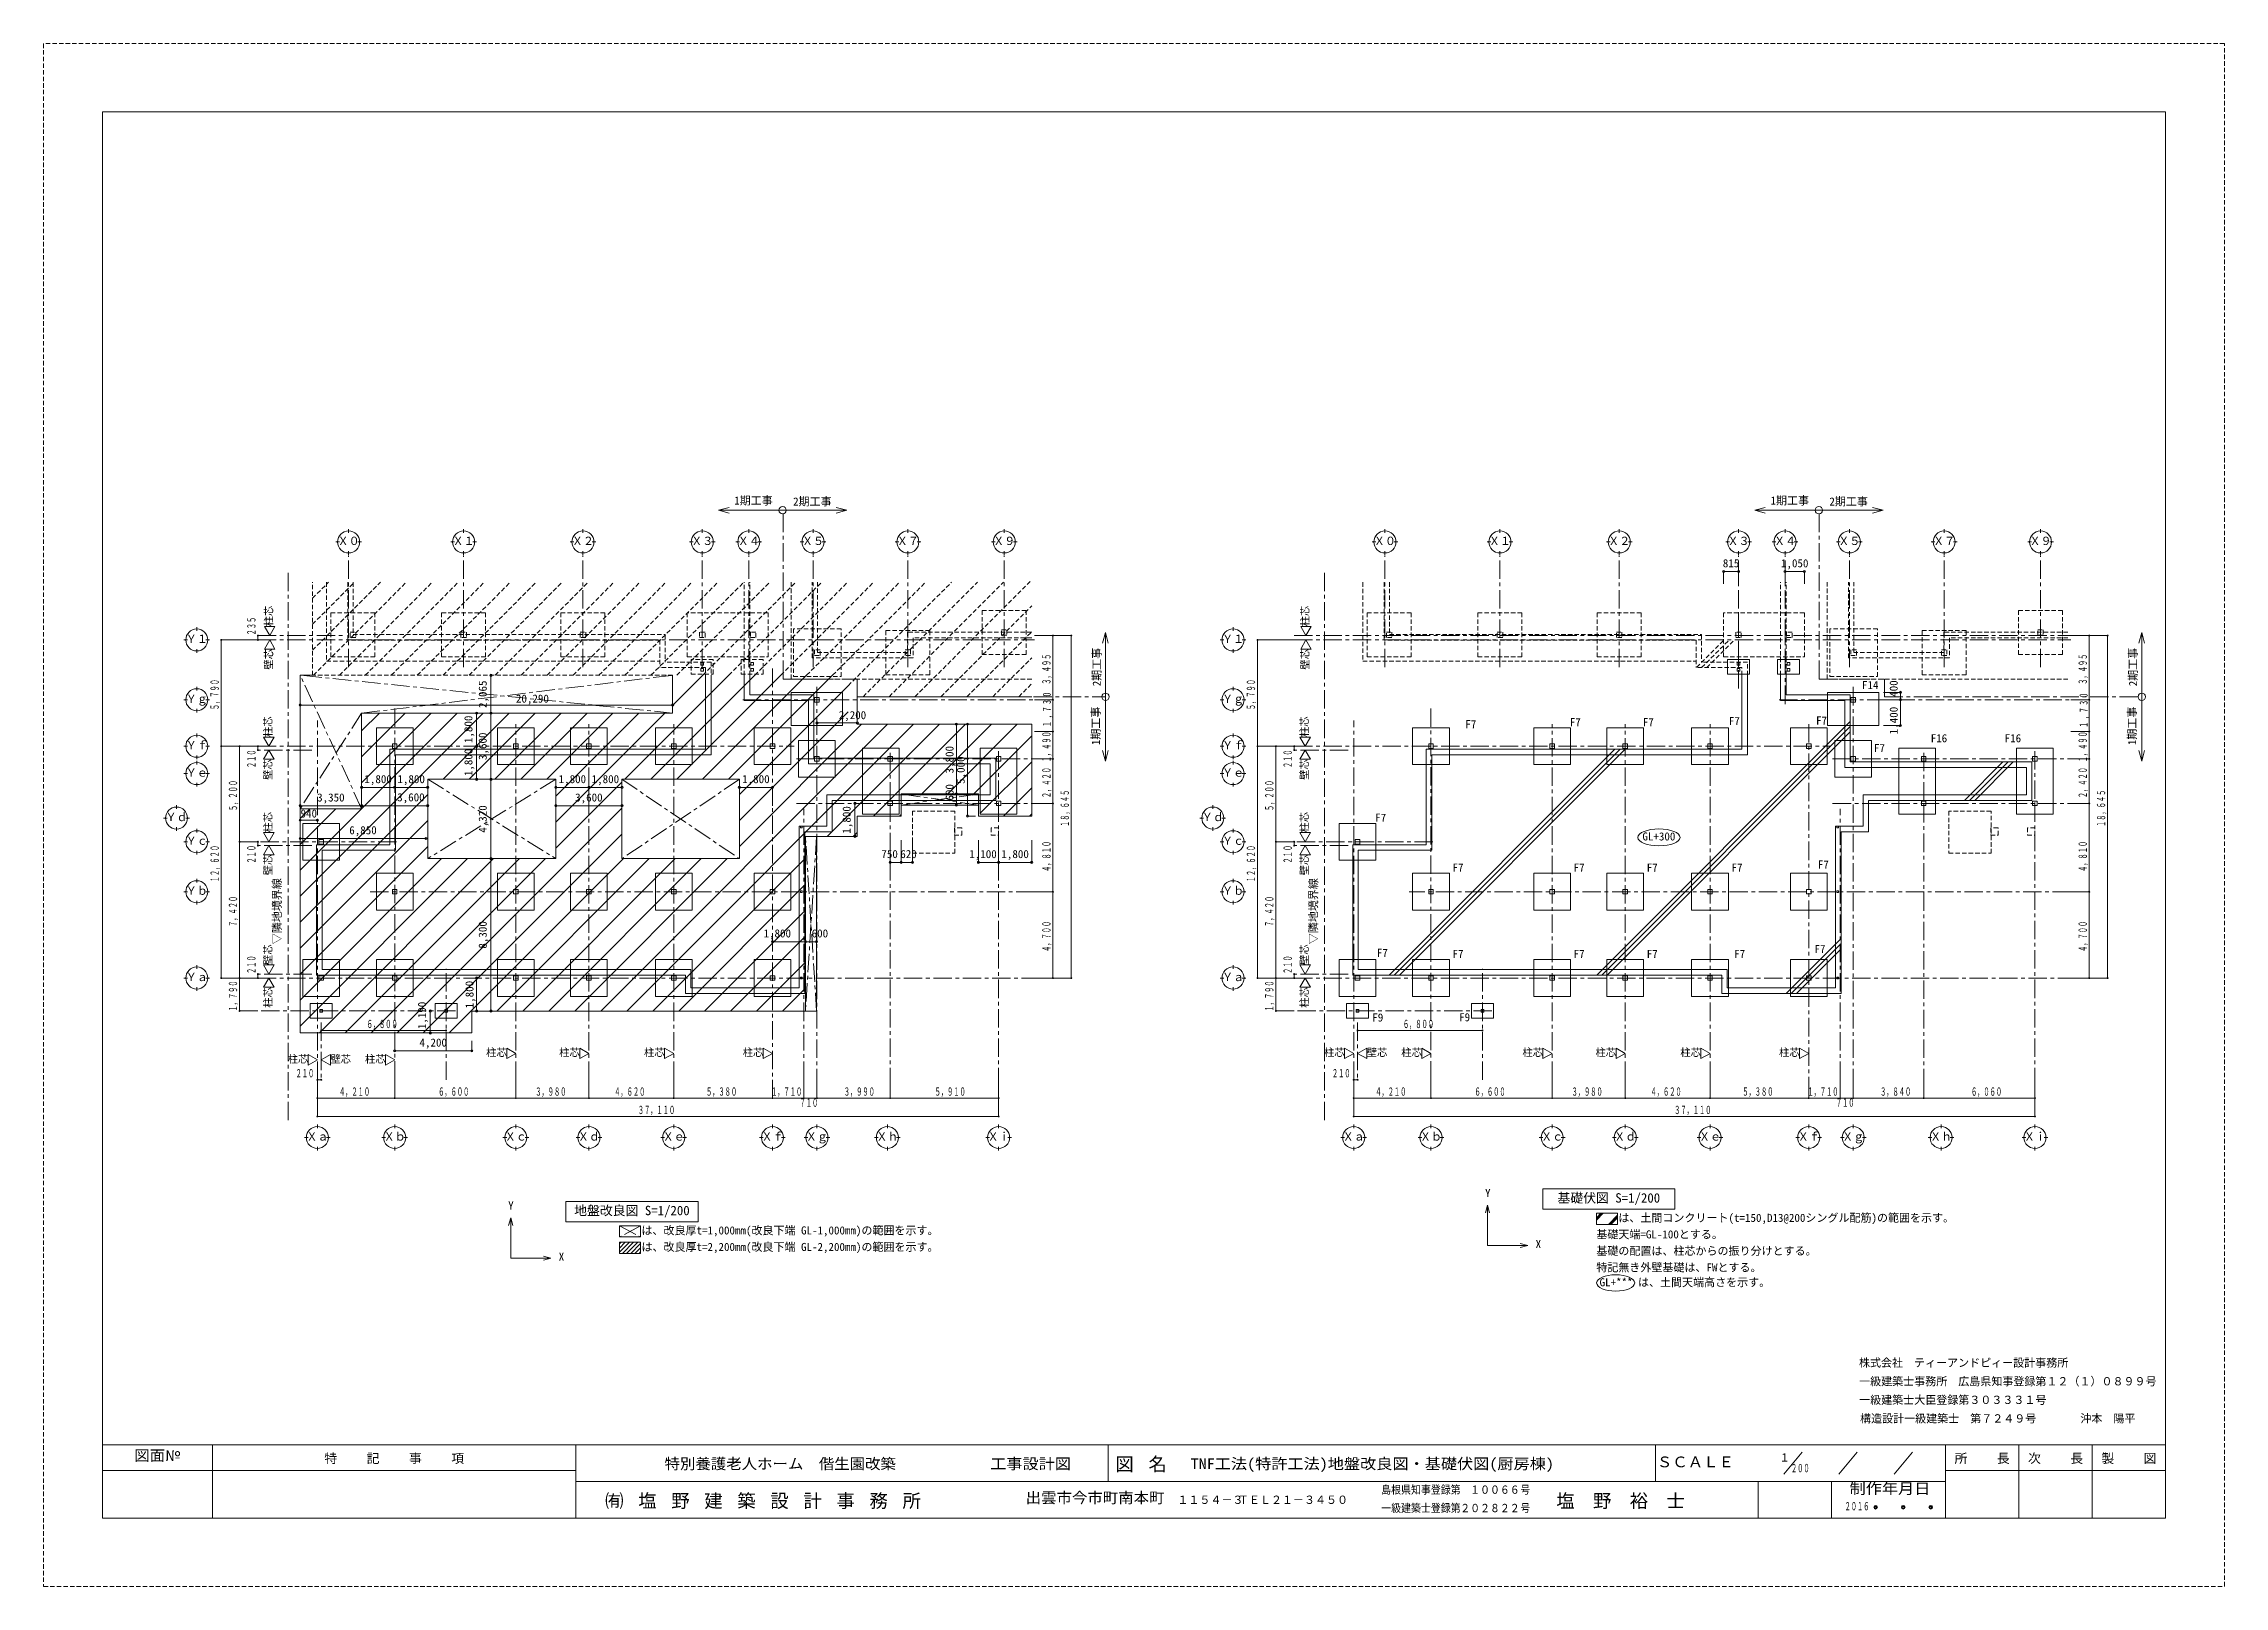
# Model space of a CAD drawing. Units: millimetres at full size, sheet at 1:200. Extents: x -59400 to 184562, y -133173 to 46006.
# Drawn here: x -59400 to 59400, y -133173 to -49173 of the extents above; entities that cross this region are included whole.
import ezdxf
from ezdxf.enums import TextEntityAlignment as Align

# ---------------------------------------------------------------- set-up
doc = ezdxf.new("R2010")
doc.units = ezdxf.units.MM
doc.header["$LTSCALE"] = 200
doc.header["$PDMODE"] = 32
doc.header["$PDSIZE"] = 120
doc.linetypes.add('CHAIN1', pattern=[8, 5, -1, 1, -1])
doc.linetypes.add('DASHED1', pattern=[1.8, 1.2, -0.6])
for name, color, linetype, lineweight in [('0-0', 4, 'CHAIN1', 5), ('0-1', 2, 'Continuous', 18), ('0-2', 2, 'Continuous', 18), ('0-3', 4, 'CHAIN1', 5), ('0-4', 3, 'Continuous', 13), ('0-5', 3, 'Continuous', 13), ('0-8', 2, 'Continuous', 18), ('0-9', 5, 'Continuous', 5), ('0-A', 2, 'Continuous', 18), ('1-A', 3, 'Continuous', 13), ('4-8', 5, 'Continuous', 5), ('4-9', 2, 'Continuous', 18), ('8-0', 6, 'Continuous', 20), ('8-1', 2, 'Continuous', 18), ('8-2', 3, 'Continuous', 13), ('8-3', 2, 'Continuous', 18), ('8-4', 7, 'CHAIN1', 9), ('8-6', 7, 'Continuous', 5), ('8-7', 7, 'Continuous', 5), ('8-8', 4, 'Continuous', 5), ('8-9', 4, 'Continuous', 5), ('8-A', 4, 'Continuous', 5), ('8-B', 2, 'CHAIN1', 18), ('8-F', 7, 'Continuous', 5), ('F-F', 7, 'DASHED1', 9)]:
    doc.layers.add(name, color=color, linetype=linetype, lineweight=lineweight)
for name, color, linetype in [('0-B', 2, 'Continuous'), ('4-A', 2, 'Continuous'), ('8-D', 7, 'Continuous'), ('F-E', 2, 'Continuous')]:
    doc.layers.add(name, color=color, linetype=linetype)
doc.styles.add('ＭＳ ゴシック', font='')
doc.styles.get('ＭＳ ゴシック').set_extended_font_data('MS Gothic')

msp = doc.modelspace()

# ---------------------------------------------------------------- texts
at = {"layer": '0-2', "style": 'ＭＳ ゴシック'}
for s, height, width, p in [('図面№', 586.5, 1.05, (-54462, -126515.4)), ('特別養護老人ホーム\u3000偕生園改築', 586.5, 1.05, (-25571.7, -126965.9)), ('工事設計図', 586.5, 1.1, (-7832.7, -126966.2)), ('TNF工法(特許工法)地盤改良図・基礎伏図(厨房棟)', 586.5, 1.1, (3083.5, -126966.2)), ('ＳＣＡＬＥ', 586.5, 1.05, (28483.8, -126865.4)), ('出雲市今市町南本町', 586.5, 1.05, (-5898.6, -128815.4)), ('島根県知事登録第', 439.9, 0.9, (13469.1, -128264.7)), ('\u3000１００６６', 439.9, 0.9, (17772.8, -128264.7)), ('号', 439.9, 0.85, (21057.7, -128264.7)), ('制作年月日', 586.5, 1.1, (38983, -128315.1)), ('一級建築士登録第', 439.9, 0.9, (13469.1, -129265.3)), ('２０２８２２', 439.9, 0.9, (17772.8, -129265.3)), ('号', 439.9, 0.85, (21057.7, -129265.3))]:
    msp.add_text(s, height=height, dxfattribs=dict(at, width=width)).set_placement(p, align=Align.BOTTOM_LEFT)
for s, p in [('１１５４－３', (2362, -128815.3)), ('ＴＥＬ２１－３４５０', (5660.5, -128815.3))]:
    msp.add_text(s, height=439.9, dxfattribs=at).set_placement(p, align=Align.BOTTOM_LEFT)
at = {"layer": '0-2', "attachment_point": 7, "style": 'ＭＳ ゴシック'}
for s, insert, char_height in [('\\T3.29;特記事項', (-44103.9, -126515.4), 513.2), ('\\T3.29;所長', (44701.4, -126515.4), 513.2), ('\\T3.29;次長', (48702, -126515.4), 513.2), ('\\T3.29;製図', (52700.8, -126515.4), 513.2), ('\\T1.8;図名', (-1012, -126966.2), 733.1), ('\\T1.8;㈲塩野建築設計事務所', (-28809, -128965.6), 733.1), ('\\T2;塩野裕士', (23004.2, -128965.6), 733.1)]:
    msp.add_mtext(s, dxfattribs=dict(at, insert=insert, char_height=char_height))
at = {"layer": '0-8', "style": 'ＭＳ ゴシック'}
for s, height, p in [('Ｘ０', 439.9, (-43384.5, -76602.9)), ('Ｘ１', 439.9, (-37119.5, -76602.9)), ('Ｘ２', 439.9, (-30619.5, -76602.9)), ('Ｘ３', 439.9, (-24119.5, -76602.9)), ('Ｘ４', 439.9, (-21584.5, -76602.9)), ('Ｘ５', 439.9, (-18084.5, -76602.9)), ('Ｘ７', 439.9, (-12919.5, -76602.9)), ('Ｘ９', 439.9, (-7669.5, -76602.9)), ('Ｘ０', 439.9, (13069.3, -76602.9)), ('Ｘ１', 439.9, (19334.3, -76602.9)), ('Ｘ２', 439.9, (25834.3, -76602.9)), ('Ｘ３', 439.9, (32334.3, -76602.9)), ('Ｘ４', 439.9, (34869.3, -76602.9)), ('Ｘ５', 439.9, (38369.3, -76602.9)), ('Ｘ７', 439.9, (43534.3, -76602.9)), ('Ｘ９', 439.9, (48784.3, -76602.9)), ('Ｙ１', 439.9, (-51654.9, -81938.8)), ('Ｙ１', 439.9, (4798.9, -81938.8)), ('Ｙｇ', 439.9, (-51654.9, -85198.8)), ('Ｙｇ', 439.9, (4798.9, -85198.8)), ('Ｙｆ', 439.9, (-51654.9, -87728.8)), ('Ｙｆ', 439.9, (4798.9, -87728.8)), ('Ｙｅ', 439.9, (-51654.9, -89218.8)), ('Ｙｅ', 439.9, (4798.9, -89218.8)), ('Ｙｄ', 439.9, (-52760.4, -91638.8)), ('Ｙｄ', 439.9, (3693.4, -91638.8)), ('Ｙｃ', 439.9, (-51654.9, -92928.8)), ('Ｙｃ', 439.9, (4798.9, -92928.8)), ('Ｙｂ', 439.9, (-51654.9, -95648.8)), ('Ｙｂ', 439.9, (4798.9, -95648.8)), ('Ｙａ', 439.9, (-51654.9, -100348.8)), ('Ｙａ', 439.9, (4798.9, -100348.8)), ('柱芯', 410.6, (-46104.5, -104790.7)), ('壁芯', 410.6, (-43774.5, -104790.7)), ('柱芯', 410.6, (-41894.5, -104790.7)), ('柱芯', 410.6, (-35294.5, -104430)), ('柱芯', 410.6, (-31314.5, -104430)), ('柱芯', 410.6, (-26694.5, -104430)), ('柱芯', 410.6, (-21314.5, -104430)), ('柱芯', 410.6, (10349.3, -104430)), ('壁芯', 410.6, (12679.3, -104430)), ('柱芯', 410.6, (14559.3, -104430)), ('柱芯', 410.6, (21159.3, -104430)), ('柱芯', 410.6, (25139.3, -104430)), ('柱芯', 410.6, (29759.3, -104430)), ('柱芯', 410.6, (35139.3, -104430)), ('Ｘａ', 439.9, (-45084.5, -109033.2)), ('Ｘｂ', 439.9, (-40874.5, -109033.2)), ('Ｘｃ', 439.9, (-34274.5, -109033.2)), ('Ｘｄ', 439.9, (-30294.5, -109033.2)), ('Ｘｅ', 439.9, (-25674.5, -109033.2)), ('Ｘｆ', 439.9, (-20294.5, -109033.2)), ('Ｘｇ', 439.9, (-17874.5, -109033.2)), ('Ｘｈ', 439.9, (-14034.5, -109033.2)), ('Ｘｉ', 439.9, (-7974.5, -109033.2)), ('Ｘａ', 439.9, (11369.3, -109033.2)), ('Ｘｂ', 439.9, (15579.3, -109033.2)), ('Ｘｃ', 439.9, (22179.3, -109033.2)), ('Ｘｄ', 439.9, (26159.3, -109033.2)), ('Ｘｅ', 439.9, (30779.3, -109033.2)), ('Ｘｆ', 439.9, (36159.3, -109033.2)), ('Ｘｇ', 439.9, (38579.3, -109033.2)), ('Ｘｈ', 439.9, (43369.3, -109033.2)), ('Ｘｉ', 439.9, (48479.3, -109033.2))]:
    msp.add_text(s, height=height, dxfattribs=at).set_placement(p, align=Align.BOTTOM_LEFT)
for s, p in [('柱芯', (-46804.5, -80903.8)), ('柱芯', (9649.3, -80903.8)), ('壁芯', (-46804.5, -83258.8)), ('壁芯', (9649.3, -83258.8)), ('柱芯', (-46847, -86928.8)), ('柱芯', (9606.8, -86928.8)), ('壁芯', (-46847, -89258.8)), ('壁芯', (9606.8, -89258.8)), ('柱芯', (-46847, -92128.8)), ('柱芯', (9606.8, -92128.8)), ('壁芯', (-46847, -94458.8)), ('壁芯', (9606.8, -94458.8)), ('壁芯', (-46847, -99338.8)), ('壁芯', (9606.8, -99338.8)), ('柱芯', (-46847, -101668.8)), ('柱芯', (9606.8, -101668.8))]:
    msp.add_text(s, height=410.6, rotation=90, dxfattribs=at).set_placement(p, align=Align.BOTTOM_LEFT)
for s, width, p in [('１', 0.85, (35180, -126515.4)), ('２００', 0.55, (35789.3, -127090)), ('２０１６', 0.55, (38707.6, -129164.5))]:
    msp.add_text(s, height=439.9, dxfattribs=dict(at, width=width)).set_placement(p, align=Align.BOTTOM_LEFT)
at = {"layer": '0-B', "style": 'ＭＳ ゴシック', "width": 0.55}
for s, p in [('２３５', (-47725, -81393.8)), ('２１０', (-47725, -88618.8)), ('２１０', (8728.8, -88618.8)), ('２１０', (-47725, -93818.8)), ('２１０', (8728.8, -93818.8)), ('２１０', (-47725, -99828.8)), ('２１０', (8728.8, -99828.8))]:
    msp.add_text(s, height=439.9, rotation=90, dxfattribs=at).set_placement(p, align=Align.BOTTOM_LEFT)
for s, p in [('６，８００', (-41804.5, -102907.6)), ('６，８００', (14649.3, -102907.6)), ('２１０', (-45674.5, -105589.5)), ('２１０', (10779.3, -105589.5))]:
    msp.add_text(s, height=439.9, dxfattribs=at).set_placement(p, align=Align.BOTTOM_LEFT)
at = {"layer": '4-A', "style": 'ＭＳ ゴシック', "width": 0.55}
for s, p in [('３，４９５', (-4414, -84081.3)), ('３，４９５', (52039.8, -84081.3)), ('５，７９０', (-49725, -85463.8)), ('５，７９０', (6728.8, -85463.8)), ('１，４９０', (-4414, -88303.8)), ('１，４９０', (52039.8, -88303.8)), ('２，４２０', (-4414, -90258.8)), ('２，４２０', (52039.8, -90258.8)), ('５，２００', (-48725, -90958.8)), ('１８，６４５', (-3414, -91826.3)), ('５，２００', (7728.8, -90958.8)), ('１８，６４５', (53039.8, -91826.3)), ('１２，６２０', (-49725, -94838.8)), ('４，８１０', (-4414, -94273.8)), ('１２，６２０', (6728.8, -94838.8)), ('４，８１０', (52039.8, -94273.8)), ('７，４２０', (-48725, -97268.8)), ('７，４２０', (7728.8, -97268.8)), ('４，７００', (-4414, -98628.8)), ('４，７００', (52039.8, -98628.8)), ('１，７９０', (-48725, -101873.8)), ('１，７９０', (7728.8, -101873.8))]:
    msp.add_text(s, height=439.9, rotation=90, dxfattribs=at).set_placement(p, align=Align.BOTTOM_LEFT)
for s, p in [('４，２１０', (-43309.5, -106589.5)), ('６，６００', (-37904.5, -106589.5)), ('３，９８０', (-32614.5, -106589.5)), ('４，６２０', (-28314.5, -106589.5)), ('５，３８０', (-23314.5, -106589.5)), ('１，７１０', (-19769.5, -106589.5)), ('７１０', (-18219.5, -107189.5)), ('３，９９０', (-15809.5, -106589.5)), ('５，９１０', (-10859.5, -106589.5)), ('４，２１０', (13144.3, -106589.5)), ('６，６００', (18549.3, -106589.5)), ('３，９８０', (23839.3, -106589.5)), ('４，６２０', (28139.3, -106589.5)), ('５，３８０', (33139.3, -106589.5)), ('１，７１０', (36684.3, -106589.5)), ('７１０', (38234.3, -107189.5)), ('３，８４０', (40644.3, -106589.5)), ('６，０６０', (45594.3, -106589.5)), ('３７，１１０', (-27029.5, -107589.5)), ('３７，１１０', (29424.3, -107589.5))]:
    msp.add_text(s, height=439.9, dxfattribs=at).set_placement(p, align=Align.BOTTOM_LEFT)
at = {"layer": '4-A', "char_height": 439.9, "attachment_point": 7, "rotation": 90, "style": 'ＭＳ ゴシック'}
for insert in [(-4419.6, -86328.6), (52061.6, -86370.9)]:
    msp.add_mtext('\\T1.86;\\W0.6;1,730', dxfattribs=dict(at, insert=insert))
at = {"layer": '8-0', "color": 7, "style": 'ＭＳ ゴシック'}
for s, p in [('1期工事', (-21781.2, -74406.1)), ('2期工事', (-18571.7, -74454.4)), ('1期工事', (34672.6, -74406.1)), ('2期工事', (37882.1, -74454.4))]:
    msp.add_text(s, height=439.9, dxfattribs=at).set_placement(p, align=Align.BOTTOM_LEFT)
for s, p in [('2期工事', (-1679.9, -84163.4)), ('2期工事', (54773.9, -84163.4)), ('1期工事', (-1728.3, -87372.9)), ('1期工事', (54725.5, -87372.9))]:
    msp.add_text(s, height=439.9, rotation=90, dxfattribs=at).set_placement(p, align=Align.BOTTOM_LEFT)
at = {"layer": '8-1', "color": 7, "style": 'ＭＳ ゴシック'}
for s, p in [('F14', (39658.5, -84447.2)), ('F7', (18051.6, -86578.8)), ('F7', (23739.3, -86468.8)), ('F7', (27719.3, -86468.8)), ('F7', (32404.2, -86407.1)), ('F7', (37155.7, -86381.1)), ('F7', (40310.1, -87878.3)), ('F16', (43401.7, -87344.2)), ('F16', (47430.8, -87344.2)), ('F7', (13139.3, -91668.8)), ('GL+300', (27696.5, -92691.4)), ('F7', (17350.2, -94388.8)), ('F7', (23950.2, -94388.8)), ('F7', (27930.2, -94388.8)), ('F7', (32550.2, -94388.8)), ('F7', (37253, -94221.3)), ('F7', (13229.6, -99030.2)), ('F7', (17350.2, -99088.8)), ('F7', (23950.2, -99088.8)), ('F7', (27930.2, -99088.8)), ('F7', (32692.7, -99088.6)), ('F7', (37066.6, -98824.8)), ('F9', (12981.5, -102550.9)), ('F9', (17711.9, -102535.4))]:
    msp.add_text(s, height=439.9, dxfattribs=at).set_placement(p, align=Align.BOTTOM_LEFT)
at = {"layer": '8-3', "color": 7, "style": 'ＭＳ ゴシック'}
msp.add_text('20,290', height=439.9, dxfattribs=at).set_placement((-33669.5, -85187.2), align=Align.BOTTOM_LEFT)
at = {"layer": '8-6', "style": 'ＭＳ ゴシック'}
for s, p in [('815', (32076.8, -77817.1)), ('1,050', (35244.3, -77817.1))]:
    msp.add_text(s, height=439.9, dxfattribs=at).set_placement(p, align=Align.BOTTOM_LEFT)
for s, p in [('400', (41733.7, -84736.7)), ('1,400', (41736.3, -86777.1))]:
    msp.add_text(s, height=439.9, rotation=90, dxfattribs=at).set_placement(p, align=Align.BOTTOM_LEFT)
at = {"layer": '8-7', "style": 'ＭＳ ゴシック'}
for s, p in [('2,065', (-35128.7, -85346.3)), ('1,800', (-35909.2, -87256.3)), ('3,600', (-35128.7, -88178.8)), ('1,800', (-35909.2, -89056.3)), ('3,800', (-9698.4, -88908.8)), ('5,000', (-9089.4, -89478.8)), ('600', (-9696.5, -90388.2)), ('4,320', (-35128.7, -92138.8)), ('1,800', (-15303.8, -92188.8)), ('8,300', (-35128.7, -98448.8)), ('1,800', (-35849.2, -101698.8)), ('1,190', (-38435.7, -102836.3))]:
    msp.add_text(s, height=439.9, rotation=90, dxfattribs=at).set_placement(p, align=Align.BOTTOM_LEFT)
for s, p in [('2,200', (-16086.1, -86086)), ('1,800', (-41924.5, -89570.5)), ('1,800', (-40124.5, -89570.5)), ('1,800', (-31344.5, -89570.5)), ('1,800', (-29544.5, -89570.5)), ('1,800', (-21344.5, -89570.5)), ('3,350', (-44499.5, -90570.5)), ('3,600', (-40138.7, -90560.6)), ('3,600', (-30444.5, -90570.5)), ('940', (-45402.1, -91443.4)), ('6,850', (-42749.5, -92352.5)), ('750', (-13762.9, -93650.9)), ('620', (-12732.6, -93650.9)), ('1,100', (-8973.5, -93652)), ('1,800', (-7224.5, -93650.9)), ('1,800', (-20180, -97971.3)), ('600', (-17559.6, -97971.3)), ('4,200', (-38924.5, -103915))]:
    msp.add_text(s, height=439.9, dxfattribs=at).set_placement(p, align=Align.BOTTOM_LEFT)
at = {"layer": '8-D', "style": 'ＭＳ ゴシック'}
for p in [(-46331.1, -98210.6), (10122.6, -98210.6)]:
    msp.add_text('▽隣地境界線', height=439.9, rotation=90, dxfattribs=at).set_placement(p, align=Align.BOTTOM_LEFT)
at = {"layer": '8-F', "style": 'ＭＳ ゴシック'}
for s, height, p in [('Y', 439.9, (19124.9, -112100.7)), ('Y', 439.9, (-34092, -112785.6)), ('地盤改良図 S=1/200', 513.2, (-30497, -113117.6)), ('基礎伏図 S=1/200', 513.2, (23069.9, -112432.7)), ('\u3000\u3000は、土間コンクリート(t=150,D13@200シングル配筋)の範囲を示す。', 439.9, (25186.3, -113458.8)), ('\u3000  は、改良厚t=1,000mm(改良下端 GL-1,000mm)の範囲を示す。', 439.9, (-28030.6, -114143.7)), ('基礎天端=GL-100とする。', 439.9, (25186.3, -114358.8)), ('X', 439.9, (-31340.3, -115571.2)), ('\u3000  は、改良厚t=2,200mm(改良下端 GL-2,200mm)の範囲を示す。', 439.9, (-28030.6, -115043.7)), ('X', 439.9, (21876.6, -114886.3)), ('基礎の配置は、柱芯からの振り分けとする。', 439.9, (25186.3, -115258.8)), ('特記無き外壁基礎は、FWとする。', 439.9, (25186.3, -116158.8)), ('GL+*** は、土間天端高さを示す。', 439.9, (25362.2, -116966.9))]:
    msp.add_text(s, height=height, dxfattribs=at).set_placement(p, align=Align.BOTTOM_LEFT)
at = {"layer": 'F-E', "style": 'ＭＳ ゴシック'}
for s, p in [('株式会社\u3000ティーアンドピィー設計事務所', (39494.7, -121349.3)), ('一級建築士事務所\u3000広島県知事登録第１２（１）０８９９号', (39504.3, -122361.8)), ('一級建築士大臣登録第３０３３３１号', (39505.2, -123374.3)), ('構造設計一級建築士\u3000第７２４９号\u3000\u3000\u3000\u3000沖本\u3000陽平', (39553.8, -124386.8))]:
    msp.add_text(s, height=439.9, dxfattribs=at).set_placement(p, align=Align.BOTTOM_LEFT)

# ---------------------------------------------------------------- linework, layer by layer
at = {"layer": '0-0'}
for p, q in [((35469.3, -85129.3), (35469.3, -80198.9)), ((-47725, -81638.8), (-5414, -81638.8)), ((8728.8, -81638.8), (51039.8, -81638.8)), ((-44484.5, -105589.5), (-44484.5, -86031.3)), ((11969.3, -105589.5), (11969.3, -86031.3)), ((-44784.5, -87638.8), (-47725, -87638.8)), ((-13284.5, -87788), (-13284.5, -91258.9)), ((-7374.5, -87695.8), (-7374.5, -91260.9)), ((11669.3, -87638.8), (8728.8, -87638.8)), ((43019.3, -87788), (43019.3, -91258.9)), ((49079.3, -87695.8), (49079.3, -91260.9)), ((-17984.5, -105589.5), (-17984.5, -90837.5)), ((38469.3, -105589.5), (38469.3, -90837.5)), ((-44784.5, -92838.8), (-47725, -92838.8)), ((11669.3, -92838.8), (8728.8, -92838.8)), ((-44784.5, -99838.8), (-47731.3, -99838.8)), ((11669.3, -99838.8), (8722.5, -99838.8)), ((-36953.1, -101838.8), (-47731.3, -101838.8)), ((19500.7, -101838.8), (8722.5, -101838.8))]:
    msp.add_line(p, q, dxfattribs=at)
at = {"layer": '0-1', "color": 5, "lineweight": 5}
for p, q in [((-56200.2, -52881.7), (-56200.2, -129464.1)), ((56200.2, -52881.7), (-56200.2, -52881.7)), ((56200.2, -52881.7), (56200.2, -129464.1)), ((56200.2, -125465.3), (-56200.2, -125465.3)), ((-50202, -125465.3), (-50202, -129464.1)), ((-30405.8, -125465.3), (-30405.8, -129464.1)), ((44202, -125465.3), (44202, -129464.1)), ((56200.2, -129464.1), (-56200.2, -129464.1))]:
    msp.add_line(p, q, dxfattribs=at)
at = {"layer": '0-1'}
for p, q in [((-1413.4, -125465.3), (-1413.4, -127464.7)), ((28406.4, -127464.7), (28406.4, -125465.3)), ((48202.6, -125465.3), (48202.6, -129464.1)), ((52201.4, -125465.3), (52201.4, -129464.1)), ((-30405.8, -126865.4), (-56200.2, -126865.4)), ((44202, -126865.4), (56200.2, -126865.4)), ((-30405.8, -127464.7), (44202, -127464.7)), ((34005.1, -127464.7), (34005.1, -129464.1)), ((38003.9, -127464.7), (38003.9, -129464.1))]:
    msp.add_line(p, q, dxfattribs=at)
at = {"layer": '0-2'}
for p, q in [((36404.1, -125864.8), (35405.2, -127065.2)), ((39404.1, -125864.8), (38403.5, -127065.2)), ((42402.3, -125864.8), (41403.5, -127065.2))]:
    msp.add_line(p, q, dxfattribs=at)
for centre, radius in [((40402.9, -128864.9), 100.8), ((40402.9, -128864.9), 74.2), ((40402.9, -128864.9), 49.5), ((41903.8, -128864.9), 100.8), ((41903.8, -128864.9), 74.2), ((41903.8, -128864.9), 49.5), ((43402.9, -128864.9), 100.8), ((43402.9, -128864.9), 74.2), ((43402.9, -128864.9), 49.5)]:
    msp.add_circle(centre, radius, dxfattribs=at)
at = {"layer": '0-3'}
for p, q in [((32934.3, -84287.9), (32934.3, -80184.8)), ((-47725, -81403.8), (-43078.3, -81403.8)), ((8728.8, -81403.8), (51039.8, -81403.8)), ((-19694.5, -83204.8), (-19694.5, -105589.5)), ((-17274.5, -84201.8), (-17274.5, -105589.5)), ((39179.3, -84201.8), (39179.3, -105589.5)), ((-40274.5, -85371.9), (-40274.5, -105589.5)), ((-21310.2, -84898.8), (-5414, -84898.8)), ((16179.3, -85371.9), (16179.3, -105589.5)), ((35143.6, -84898.8), (51039.8, -84898.8)), ((-33674.5, -105589.5), (-33674.5, -86224.4)), ((-29694.5, -105589.5), (-29694.5, -86224.4)), ((-25074.5, -105589.5), (-25074.5, -86224.4)), ((22779.3, -105589.5), (22779.3, -86224.4)), ((26759.3, -105589.5), (26759.3, -86224.4)), ((31379.3, -105589.5), (31379.3, -86224.4)), ((36759.3, -86224.4), (36759.3, -105589.5)), ((-47725, -87428.8), (-18518.6, -87428.8)), ((8728.8, -87428.8), (37935.2, -87428.8)), ((-18393.7, -88118.8), (-5414, -88118.8)), ((38060.1, -88118.8), (51039.8, -88118.8)), ((-18393.7, -90538.8), (-5414, -90538.8)), ((-13284.5, -90538.8), (-13284.5, -105589.5)), ((-7374.5, -90538.8), (-7374.5, -105589.5)), ((-7374.5, -90538.8), (-7374.5, -105589.5)), ((38060.1, -90538.8), (51039.8, -90538.8)), ((43019.3, -90588.8), (43019.3, -105589.5)), ((49079.3, -90538.8), (49079.3, -105589.5)), ((-40177.7, -92628.8), (-47725, -92628.8)), ((16276, -92628.8), (8728.8, -92628.8)), ((-5414, -95348.8), (-41634.5, -95348.8)), ((51039.8, -95348.8), (14982.5, -95348.8)), ((-37474.5, -105589.5), (-37474.5, -99555.1)), ((18979.3, -105589.5), (18979.3, -99555.1)), ((-47731.3, -100048.8), (-5414, -100048.8)), ((8722.5, -100048.8), (51039.8, -100048.8)), ((-44274.5, -102469.7), (-44274.5, -105589.5)), ((12179.3, -102469.7), (12179.3, -105589.5))]:
    msp.add_line(p, q, dxfattribs=at)
at = {"layer": '0-4', "color": 2, "lineweight": 18}
for points in [[(-47373.2, -80903.8), (-46795.8, -80903.8), (-47084.5, -81403.8)], [(-47373.2, -82138.8), (-47084.5, -81638.8), (-46795.8, -82138.8)], [(9080.6, -80903.8), (9657.9, -80903.8), (9369.3, -81403.8)], [(9080.6, -82138.8), (9369.3, -81638.8), (9657.9, -82138.8)], [(-47415.7, -86928.8), (-46838.3, -86928.8), (-47127, -87428.8)], [(-47415.7, -88138.8), (-47127, -87638.8), (-46838.3, -88138.8)], [(9038.1, -86928.8), (9615.5, -86928.8), (9326.8, -87428.8)], [(9038.1, -88138.8), (9326.8, -87638.8), (9615.5, -88138.8)], [(-47415.7, -92128.8), (-46838.3, -92128.8), (-47127, -92628.8)], [(9038.1, -92128.8), (9615.5, -92128.8), (9326.8, -92628.8)], [(-47415.7, -93338.8), (-47127, -92838.8), (-46838.3, -93338.8)], [(9038.1, -93338.8), (9326.8, -92838.8), (9615.5, -93338.8)], [(-47415.7, -99338.8), (-47127, -99838.8), (-46838.3, -99338.8)], [(9038.1, -99338.8), (9326.8, -99838.8), (9615.5, -99338.8)], [(-47415.7, -100548.8), (-46838.3, -100548.8), (-47127, -100048.8)], [(9038.1, -100548.8), (9615.5, -100548.8), (9326.8, -100048.8)], [(-44984.5, -104222), (-44984.5, -104799.3), (-44484.5, -104510.7)], [(-43774.5, -104222), (-44274.5, -104510.7), (-43774.5, -104799.3)], [(-40774.5, -104222), (-40774.5, -104799.3), (-40274.5, -104510.7)], [(-34174.5, -103861.3), (-34174.5, -104438.7), (-33674.5, -104150)], [(-30194.5, -103861.3), (-30194.5, -104438.7), (-29694.5, -104150)], [(-25574.5, -103861.3), (-25574.5, -104438.7), (-25074.5, -104150)], [(-20194.5, -103861.3), (-20194.5, -104438.7), (-19694.5, -104150)], [(11469.3, -103861.3), (11469.3, -104438.7), (11969.3, -104150)], [(12679.3, -103861.3), (12179.3, -104150), (12679.3, -104438.7)], [(15679.3, -103861.3), (15679.3, -104438.7), (16179.3, -104150)], [(22279.3, -103861.3), (22279.3, -104438.7), (22779.3, -104150)], [(26259.3, -103861.3), (26259.3, -104438.7), (26759.3, -104150)], [(30879.3, -103861.3), (30879.3, -104438.7), (31379.3, -104150)], [(36259.3, -103861.3), (36259.3, -104438.7), (36759.3, -104150)]]:
    msp.add_lwpolyline(points, close=True, dxfattribs=at)
at = {"layer": '0-4', "linetype": 'DASHED1'}
for points in [[(-42699.5, -81213.8), (-42399.5, -81213.8), (-42399.5, -81513.8), (-42699.5, -81513.8)], [(-36669.5, -81213.8), (-36369.5, -81213.8), (-36369.5, -81513.8), (-36669.5, -81513.8)], [(-30169.5, -81213.8), (-29869.5, -81213.8), (-29869.5, -81513.8), (-30169.5, -81513.8)], [(-23669.5, -81513.8), (-23369.5, -81513.8), (-23369.5, -81213.8), (-23669.5, -81213.8)], [(-20899.5, -81513.8), (-20599.5, -81513.8), (-20599.5, -81213.8), (-20899.5, -81213.8)], [(-7219.5, -81383.8), (-7219.5, -81083.8), (-6919.5, -81083.8), (-6919.5, -81383.8)], [(13754.3, -81213.8), (14054.3, -81213.8), (14054.3, -81513.8), (13754.3, -81513.8)], [(19784.3, -81213.8), (20084.3, -81213.8), (20084.3, -81513.8), (19784.3, -81513.8)], [(26284.3, -81213.8), (26584.3, -81213.8), (26584.3, -81513.8), (26284.3, -81513.8)], [(32784.3, -81513.8), (33084.3, -81513.8), (33084.3, -81213.8), (32784.3, -81213.8)], [(35554.3, -81513.8), (35854.3, -81513.8), (35854.3, -81213.8), (35554.3, -81213.8)], [(49234.3, -81383.8), (49234.3, -81083.8), (49534.3, -81083.8), (49534.3, -81383.8)], [(-17099.5, -82483.8), (-17099.5, -82183.8), (-17399.5, -82183.8), (-17399.5, -82483.8)], [(-12469.5, -82483.8), (-12469.5, -82183.8), (-12169.5, -82183.8), (-12169.5, -82483.8)], [(39354.3, -82483.8), (39354.3, -82183.8), (39054.3, -82183.8), (39054.3, -82483.8)], [(43984.3, -82483.8), (43984.3, -82183.8), (44284.3, -82183.8), (44284.3, -82483.8)]]:
    msp.add_lwpolyline(points, close=True, dxfattribs=at)
at = {"layer": '0-5'}
for points in [[(-17399.5, -85023.8), (-17149.5, -85023.8), (-17149.5, -84773.8), (-17399.5, -84773.8)], [(39054.3, -85023.8), (39304.3, -85023.8), (39304.3, -84773.8), (39054.3, -84773.8)], [(-40399.5, -87553.8), (-40149.5, -87553.8), (-40149.5, -87303.8), (-40399.5, -87303.8)], [(-33799.5, -87553.8), (-33549.5, -87553.8), (-33549.5, -87303.8), (-33799.5, -87303.8)], [(-29819.5, -87553.8), (-29569.5, -87553.8), (-29569.5, -87303.8), (-29819.5, -87303.8)], [(-25199.5, -87553.8), (-24949.5, -87553.8), (-24949.5, -87303.8), (-25199.5, -87303.8)], [(-19819.5, -87553.8), (-19569.5, -87553.8), (-19569.5, -87303.8), (-19819.5, -87303.8)], [(16054.3, -87553.8), (16304.3, -87553.8), (16304.3, -87303.8), (16054.3, -87303.8)], [(22654.3, -87553.8), (22904.3, -87553.8), (22904.3, -87303.8), (22654.3, -87303.8)], [(26634.3, -87553.8), (26884.3, -87553.8), (26884.3, -87303.8), (26634.3, -87303.8)], [(31254.3, -87553.8), (31504.3, -87553.8), (31504.3, -87303.8), (31254.3, -87303.8)], [(36634.3, -87553.8), (36884.3, -87553.8), (36884.3, -87303.8), (36634.3, -87303.8)], [(-17399.5, -88243.8), (-17149.5, -88243.8), (-17149.5, -87993.8), (-17399.5, -87993.8)], [(-13409.5, -88243.8), (-13159.5, -88243.8), (-13159.5, -87993.8), (-13409.5, -87993.8)], [(-7499.5, -88243.8), (-7249.5, -88243.8), (-7249.5, -87993.8), (-7499.5, -87993.8)], [(39054.3, -88243.8), (39304.3, -88243.8), (39304.3, -87993.8), (39054.3, -87993.8)], [(42894.3, -88243.8), (43144.3, -88243.8), (43144.3, -87993.8), (42894.3, -87993.8)], [(48954.3, -88243.8), (49204.3, -88243.8), (49204.3, -87993.8), (48954.3, -87993.8)], [(-13409.5, -90663.8), (-13159.5, -90663.8), (-13159.5, -90413.8), (-13409.5, -90413.8)], [(-7499.5, -90663.8), (-7249.5, -90663.8), (-7249.5, -90413.8), (-7499.5, -90413.8)], [(42894.3, -90663.8), (43144.3, -90663.8), (43144.3, -90413.8), (42894.3, -90413.8)], [(48954.3, -90663.8), (49204.3, -90663.8), (49204.3, -90413.8), (48954.3, -90413.8)], [(-44399.5, -92753.8), (-44149.5, -92753.8), (-44149.5, -92503.8), (-44399.5, -92503.8)], [(12054.3, -92753.8), (12304.3, -92753.8), (12304.3, -92503.8), (12054.3, -92503.8)], [(-40399.5, -95473.8), (-40149.5, -95473.8), (-40149.5, -95223.8), (-40399.5, -95223.8)], [(-33799.5, -95473.8), (-33549.5, -95473.8), (-33549.5, -95223.8), (-33799.5, -95223.8)], [(-29819.5, -95473.8), (-29569.5, -95473.8), (-29569.5, -95223.8), (-29819.5, -95223.8)], [(-25199.5, -95473.8), (-24949.5, -95473.8), (-24949.5, -95223.8), (-25199.5, -95223.8)], [(-19819.5, -95473.8), (-19569.5, -95473.8), (-19569.5, -95223.8), (-19819.5, -95223.8)], [(16054.3, -95473.8), (16304.3, -95473.8), (16304.3, -95223.8), (16054.3, -95223.8)], [(22654.3, -95473.8), (22904.3, -95473.8), (22904.3, -95223.8), (22654.3, -95223.8)], [(26634.3, -95473.8), (26884.3, -95473.8), (26884.3, -95223.8), (26634.3, -95223.8)], [(31254.3, -95473.8), (31504.3, -95473.8), (31504.3, -95223.8), (31254.3, -95223.8)], [(36634.3, -95473.8), (36884.3, -95473.8), (36884.3, -95223.8), (36634.3, -95223.8)], [(-44399.5, -100173.8), (-44149.5, -100173.8), (-44149.5, -99923.8), (-44399.5, -99923.8)], [(-40399.5, -100173.8), (-40149.5, -100173.8), (-40149.5, -99923.8), (-40399.5, -99923.8)], [(-33799.5, -100173.8), (-33549.5, -100173.8), (-33549.5, -99923.8), (-33799.5, -99923.8)], [(-29819.5, -100173.8), (-29569.5, -100173.8), (-29569.5, -99923.8), (-29819.5, -99923.8)], [(-25199.5, -100173.8), (-24949.5, -100173.8), (-24949.5, -99923.8), (-25199.5, -99923.8)], [(-19819.5, -100173.8), (-19569.5, -100173.8), (-19569.5, -99923.8), (-19819.5, -99923.8)], [(12054.3, -100173.8), (12304.3, -100173.8), (12304.3, -99923.8), (12054.3, -99923.8)], [(16054.3, -100173.8), (16304.3, -100173.8), (16304.3, -99923.8), (16054.3, -99923.8)], [(22654.3, -100173.8), (22904.3, -100173.8), (22904.3, -99923.8), (22654.3, -99923.8)], [(26634.3, -100173.8), (26884.3, -100173.8), (26884.3, -99923.8), (26634.3, -99923.8)], [(31254.3, -100173.8), (31504.3, -100173.8), (31504.3, -99923.8), (31254.3, -99923.8)], [(36634.3, -100173.8), (36884.3, -100173.8), (36884.3, -99923.8), (36634.3, -99923.8)], [(-44349.5, -101913.8), (-44199.5, -101913.8), (-44199.5, -101763.8), (-44349.5, -101763.8)], [(-37549.5, -101913.8), (-37399.5, -101913.8), (-37399.5, -101763.8), (-37549.5, -101763.8)], [(12104.3, -101913.8), (12254.3, -101913.8), (12254.3, -101763.8), (12104.3, -101763.8)], [(18904.3, -101913.8), (19054.3, -101913.8), (19054.3, -101763.8), (18904.3, -101763.8)]]:
    msp.add_lwpolyline(points, close=True, dxfattribs=at)
at = {"layer": '0-8'}
for p, q in [((-42784.5, -75802.9), (-42784.5, -75602.9)), ((-36519.5, -75802.9), (-36519.5, -75602.9)), ((-30019.5, -75802.9), (-30019.5, -75602.9)), ((-23519.5, -75802.9), (-23519.5, -75602.9)), ((-20984.5, -75802.9), (-20984.5, -75602.9)), ((-17484.5, -75802.9), (-17484.5, -75602.9)), ((-12319.5, -75802.9), (-12319.5, -75602.9)), ((-7069.5, -75802.9), (-7069.5, -75602.9)), ((13669.3, -75802.9), (13669.3, -75602.9)), ((19934.3, -75802.9), (19934.3, -75602.9)), ((26434.3, -75802.9), (26434.3, -75602.9)), ((32934.3, -75802.9), (32934.3, -75602.9)), ((35469.3, -75802.9), (35469.3, -75602.9)), ((38969.3, -75802.9), (38969.3, -75602.9)), ((44134.3, -75802.9), (44134.3, -75602.9)), ((49384.3, -75802.9), (49384.3, -75602.9)), ((-43284.5, -76302.9), (-43484.5, -76302.9)), ((-42784.5, -76802.9), (-42784.5, -77002.9)), ((-42284.5, -76302.9), (-42084.5, -76302.9)), ((-37019.5, -76302.9), (-37219.5, -76302.9)), ((-36519.5, -76802.9), (-36519.5, -77002.9)), ((-36019.5, -76302.9), (-35819.5, -76302.9)), ((-30519.5, -76302.9), (-30719.5, -76302.9)), ((-30019.5, -76802.9), (-30019.5, -77002.9)), ((-29519.5, -76302.9), (-29319.5, -76302.9)), ((-24019.5, -76302.9), (-24219.5, -76302.9)), ((-23519.5, -76802.9), (-23519.5, -77002.9)), ((-23019.5, -76302.9), (-22819.5, -76302.9)), ((-21484.5, -76302.9), (-21684.5, -76302.9)), ((-20984.5, -76802.9), (-20984.5, -77002.9)), ((-20484.5, -76302.9), (-20284.5, -76302.9)), ((-17984.5, -76302.9), (-18184.5, -76302.9)), ((-17484.5, -76802.9), (-17484.5, -77002.9)), ((-16984.5, -76302.9), (-16784.5, -76302.9)), ((-12819.5, -76302.9), (-13019.5, -76302.9)), ((-12319.5, -76802.9), (-12319.5, -77002.9)), ((-11819.5, -76302.9), (-11619.5, -76302.9)), ((-7569.5, -76302.9), (-7769.5, -76302.9)), ((-7069.5, -76802.9), (-7069.5, -77002.9)), ((-6569.5, -76302.9), (-6369.5, -76302.9)), ((13169.3, -76302.9), (12969.3, -76302.9)), ((13669.3, -76802.9), (13669.3, -77002.9)), ((14169.3, -76302.9), (14369.3, -76302.9)), ((19434.3, -76302.9), (19234.3, -76302.9)), ((19934.3, -76802.9), (19934.3, -77002.9)), ((20434.3, -76302.9), (20634.3, -76302.9)), ((25934.3, -76302.9), (25734.3, -76302.9)), ((26434.3, -76802.9), (26434.3, -77002.9)), ((26934.3, -76302.9), (27134.3, -76302.9)), ((32434.3, -76302.9), (32234.3, -76302.9)), ((32934.3, -76802.9), (32934.3, -77002.9)), ((33434.3, -76302.9), (33634.3, -76302.9)), ((34969.3, -76302.9), (34769.3, -76302.9)), ((35469.3, -76802.9), (35469.3, -77002.9)), ((35969.3, -76302.9), (36169.3, -76302.9)), ((38469.3, -76302.9), (38269.3, -76302.9)), ((38969.3, -76802.9), (38969.3, -77002.9)), ((39469.3, -76302.9), (39669.3, -76302.9)), ((43634.3, -76302.9), (43434.3, -76302.9)), ((44134.3, -76802.9), (44134.3, -77002.9)), ((44634.3, -76302.9), (44834.3, -76302.9)), ((48884.3, -76302.9), (48684.3, -76302.9)), ((49384.3, -76802.9), (49384.3, -77002.9)), ((49884.3, -76302.9), (50084.3, -76302.9)), ((-51554.8, -81638.8), (-51754.9, -81638.8)), ((-51054.9, -81138.8), (-51054.9, -80938.8)), ((-50554.9, -81638.8), (-50354.8, -81638.8)), ((-47373.2, -80903.8), (-47084.5, -81403.8)), ((-46795.8, -80903.8), (-47373.2, -80903.8)), ((-47373.2, -82138.8), (-47084.5, -81638.8)), ((-47084.5, -81403.8), (-46795.8, -80903.8)), ((-47084.5, -81638.8), (-46795.8, -82138.8)), ((4898.9, -81638.8), (4698.9, -81638.8)), ((5398.9, -81138.8), (5398.9, -80938.8)), ((5898.9, -81638.8), (6098.9, -81638.8)), ((9080.6, -80903.8), (9369.3, -81403.8)), ((9657.9, -80903.8), (9080.6, -80903.8)), ((9080.6, -82138.8), (9369.3, -81638.8)), ((9369.3, -81403.8), (9657.9, -80903.8)), ((9369.3, -81638.8), (9657.9, -82138.8)), ((-51054.9, -82138.8), (-51054.9, -82338.8)), ((-46795.8, -82138.8), (-47373.2, -82138.8)), ((5398.9, -82138.8), (5398.9, -82338.8)), ((9657.9, -82138.8), (9080.6, -82138.8)), ((-51054.9, -84398.8), (-51054.9, -84198.8)), ((5398.9, -84398.8), (5398.9, -84198.8)), ((-51554.8, -84898.8), (-51754.9, -84898.8)), ((-51054.9, -85398.8), (-51054.9, -85598.8)), ((-50554.9, -84898.8), (-50354.8, -84898.8)), ((4898.9, -84898.8), (4698.9, -84898.8)), ((5398.9, -85398.8), (5398.9, -85598.8)), ((5898.9, -84898.8), (6098.9, -84898.8)), ((-51554.8, -87428.8), (-51754.9, -87428.8)), ((-51054.9, -86928.8), (-51054.9, -86728.8)), ((-50554.9, -87428.8), (-50354.8, -87428.8)), ((-47415.7, -86928.8), (-47127, -87428.8)), ((-46838.3, -86928.8), (-47415.7, -86928.8)), ((-47415.7, -88138.8), (-47127, -87638.8)), ((-47127, -87428.8), (-46838.3, -86928.8)), ((-47127, -87638.8), (-46838.3, -88138.8)), ((4898.9, -87428.8), (4698.9, -87428.8)), ((5398.9, -86928.8), (5398.9, -86728.8)), ((5898.9, -87428.8), (6098.9, -87428.8)), ((9038.1, -86928.8), (9326.8, -87428.8)), ((9615.5, -86928.8), (9038.1, -86928.8)), ((9038.1, -88138.8), (9326.8, -87638.8)), ((9326.8, -87428.8), (9615.5, -86928.8)), ((9326.8, -87638.8), (9615.5, -88138.8)), ((-51554.8, -88918.8), (-51754.9, -88918.8)), ((-51054.9, -87928.8), (-51054.9, -88128.8)), ((-51054.9, -88418.8), (-51054.9, -88218.8)), ((-50554.9, -88918.8), (-50354.8, -88918.8)), ((-46838.3, -88138.8), (-47415.7, -88138.8)), ((4898.9, -88918.8), (4698.9, -88918.8)), ((5398.9, -87928.8), (5398.9, -88128.8)), ((5398.9, -88418.8), (5398.9, -88218.8)), ((5898.9, -88918.8), (6098.9, -88918.8)), ((9615.5, -88138.8), (9038.1, -88138.8)), ((-51054.9, -89418.8), (-51054.9, -89618.8)), ((5398.9, -89418.8), (5398.9, -89618.8)), ((-52660.4, -91338.8), (-52860.4, -91338.8)), ((-52160.4, -90838.8), (-52160.4, -90638.8)), ((-51660.4, -91338.8), (-51460.4, -91338.8)), ((3793.4, -91338.8), (3593.4, -91338.8)), ((4293.4, -90838.8), (4293.4, -90638.8)), ((4793.4, -91338.8), (4993.4, -91338.8)), ((-52160.4, -91838.8), (-52160.4, -92038.8)), ((-51554.8, -92628.8), (-51754.9, -92628.8)), ((-51054.9, -92128.8), (-51054.9, -91928.8)), ((-50554.9, -92628.8), (-50354.8, -92628.8)), ((-47415.7, -92128.8), (-47127, -92628.8)), ((-46838.3, -92128.8), (-47415.7, -92128.8)), ((-47127, -92628.8), (-46838.3, -92128.8)), ((4293.4, -91838.8), (4293.4, -92038.8)), ((4898.9, -92628.8), (4698.9, -92628.8)), ((5398.9, -92128.8), (5398.9, -91928.8)), ((5898.9, -92628.8), (6098.9, -92628.8)), ((9038.1, -92128.8), (9326.8, -92628.8)), ((9615.5, -92128.8), (9038.1, -92128.8)), ((9326.8, -92628.8), (9615.5, -92128.8)), ((-51054.9, -93128.8), (-51054.9, -93328.8)), ((-47415.7, -93338.8), (-47127, -92838.8)), ((-46838.3, -93338.8), (-47415.7, -93338.8)), ((-47127, -92838.8), (-46838.3, -93338.8)), ((5398.9, -93128.8), (5398.9, -93328.8)), ((9038.1, -93338.8), (9326.8, -92838.8)), ((9615.5, -93338.8), (9038.1, -93338.8)), ((9326.8, -92838.8), (9615.5, -93338.8)), ((-51054.9, -94848.8), (-51054.9, -94648.8)), ((5398.9, -94848.8), (5398.9, -94648.8)), ((-51554.8, -95348.8), (-51754.9, -95348.8)), ((-51054.9, -95848.8), (-51054.9, -96048.8)), ((-50554.9, -95348.8), (-50354.8, -95348.8)), ((4898.9, -95348.8), (4698.9, -95348.8)), ((5398.9, -95848.8), (5398.9, -96048.8)), ((5898.9, -95348.8), (6098.9, -95348.8)), ((-51054.9, -99548.8), (-51054.9, -99348.8)), ((-47415.7, -99338.8), (-47127, -99838.8)), ((-46838.3, -99338.8), (-47415.7, -99338.8)), ((-47127, -99838.8), (-46838.3, -99338.8)), ((5398.9, -99548.8), (5398.9, -99348.8)), ((9038.1, -99338.8), (9326.8, -99838.8)), ((9615.5, -99338.8), (9038.1, -99338.8)), ((9326.8, -99838.8), (9615.5, -99338.8)), ((-51554.8, -100048.8), (-51754.9, -100048.8)), ((-51054.9, -100548.8), (-51054.9, -100748.8)), ((-50554.9, -100048.8), (-50354.8, -100048.8)), ((-47415.7, -100548.8), (-47127, -100048.8)), ((-46838.3, -100548.8), (-47415.7, -100548.8)), ((-47127, -100048.8), (-46838.3, -100548.8)), ((4898.9, -100048.8), (4698.9, -100048.8)), ((5398.9, -100548.8), (5398.9, -100748.8)), ((5898.9, -100048.8), (6098.9, -100048.8)), ((9038.1, -100548.8), (9326.8, -100048.8)), ((9615.5, -100548.8), (9038.1, -100548.8)), ((9326.8, -100048.8), (9615.5, -100548.8)), ((-44984.5, -104222), (-44484.5, -104510.7)), ((-44984.5, -104799.3), (-44984.5, -104222)), ((-44484.5, -104510.7), (-44984.5, -104799.3)), ((-43774.5, -104222), (-44274.5, -104510.7)), ((-44274.5, -104510.7), (-43774.5, -104799.3)), ((-43774.5, -104799.3), (-43774.5, -104222)), ((-40774.5, -104222), (-40274.5, -104510.7)), ((-40774.5, -104799.3), (-40774.5, -104222)), ((-40274.5, -104510.7), (-40774.5, -104799.3)), ((-34174.5, -103861.3), (-33674.5, -104150)), ((-34174.5, -104438.7), (-34174.5, -103861.3)), ((-33674.5, -104150), (-34174.5, -104438.7)), ((-30194.5, -103861.3), (-29694.5, -104150)), ((-30194.5, -104438.7), (-30194.5, -103861.3)), ((-29694.5, -104150), (-30194.5, -104438.7)), ((-25574.5, -103861.3), (-25074.5, -104150)), ((-25574.5, -104438.7), (-25574.5, -103861.3)), ((-25074.5, -104150), (-25574.5, -104438.7)), ((-20194.5, -103861.3), (-19694.5, -104150)), ((-20194.5, -104438.7), (-20194.5, -103861.3)), ((-19694.5, -104150), (-20194.5, -104438.7)), ((11469.3, -103861.3), (11969.3, -104150)), ((11469.3, -104438.7), (11469.3, -103861.3)), ((11969.3, -104150), (11469.3, -104438.7)), ((12679.3, -103861.3), (12179.3, -104150)), ((12179.3, -104150), (12679.3, -104438.7)), ((12679.3, -104438.7), (12679.3, -103861.3)), ((15679.3, -103861.3), (16179.3, -104150)), ((15679.3, -104438.7), (15679.3, -103861.3)), ((16179.3, -104150), (15679.3, -104438.7)), ((22279.3, -103861.3), (22779.3, -104150)), ((22279.3, -104438.7), (22279.3, -103861.3)), ((22779.3, -104150), (22279.3, -104438.7)), ((26259.3, -103861.3), (26759.3, -104150)), ((26259.3, -104438.7), (26259.3, -103861.3)), ((26759.3, -104150), (26259.3, -104438.7)), ((30879.3, -103861.3), (31379.3, -104150)), ((30879.3, -104438.7), (30879.3, -103861.3)), ((31379.3, -104150), (30879.3, -104438.7)), ((36259.3, -103861.3), (36759.3, -104150)), ((36259.3, -104438.7), (36259.3, -103861.3)), ((36759.3, -104150), (36259.3, -104438.7)), ((-44484.5, -108233.2), (-44484.5, -108033.2)), ((-40274.5, -108233.2), (-40274.5, -108033.2)), ((-33674.5, -108233.2), (-33674.5, -108033.2)), ((-29694.5, -108233.2), (-29694.5, -108033.2)), ((-25074.5, -108233.2), (-25074.5, -108033.2)), ((-19694.5, -108233.2), (-19694.5, -108033.2)), ((-17274.5, -108233.2), (-17274.5, -108033.2)), ((-13434.5, -108233.2), (-13434.5, -108033.2)), ((-7374.5, -108233.2), (-7374.5, -108033.2)), ((11969.3, -108233.2), (11969.3, -108033.2)), ((16179.3, -108233.2), (16179.3, -108033.2)), ((22779.3, -108233.2), (22779.3, -108033.2)), ((26759.3, -108233.2), (26759.3, -108033.2)), ((31379.3, -108233.2), (31379.3, -108033.2)), ((36759.3, -108233.2), (36759.3, -108033.2)), ((39179.3, -108233.2), (39179.3, -108033.2)), ((43969.3, -108233.2), (43969.3, -108033.2)), ((49079.3, -108233.2), (49079.3, -108033.2)), ((-44984.5, -108733.2), (-45184.5, -108733.2)), ((-44484.5, -109233.2), (-44484.5, -109433.2)), ((-43984.5, -108733.2), (-43784.5, -108733.2)), ((-40774.5, -108733.2), (-40974.5, -108733.2)), ((-40274.5, -109233.2), (-40274.5, -109433.2)), ((-39774.5, -108733.2), (-39574.5, -108733.2)), ((-34174.5, -108733.2), (-34374.5, -108733.2)), ((-33674.5, -109233.2), (-33674.5, -109433.2)), ((-33174.5, -108733.2), (-32974.5, -108733.2)), ((-30194.5, -108733.2), (-30394.5, -108733.2)), ((-29694.5, -109233.2), (-29694.5, -109433.2)), ((-29194.5, -108733.2), (-28994.5, -108733.2)), ((-25574.5, -108733.2), (-25774.5, -108733.2)), ((-25074.5, -109233.2), (-25074.5, -109433.2)), ((-24574.5, -108733.2), (-24374.5, -108733.2)), ((-20194.5, -108733.2), (-20394.5, -108733.2)), ((-19694.5, -109233.2), (-19694.5, -109433.2)), ((-19194.5, -108733.2), (-18994.5, -108733.2)), ((-17774.5, -108733.2), (-17974.5, -108733.2)), ((-17274.5, -109233.2), (-17274.5, -109433.2)), ((-16774.5, -108733.2), (-16574.5, -108733.2)), ((-13934.5, -108733.2), (-14134.5, -108733.2)), ((-13434.5, -109233.2), (-13434.5, -109433.2)), ((-12934.5, -108733.2), (-12734.5, -108733.2)), ((-7874.5, -108733.2), (-8074.5, -108733.2)), ((-7374.5, -109233.2), (-7374.5, -109433.2)), ((-6874.5, -108733.2), (-6674.5, -108733.2)), ((11469.3, -108733.2), (11269.3, -108733.2)), ((11969.3, -109233.2), (11969.3, -109433.2)), ((12469.3, -108733.2), (12669.3, -108733.2)), ((15679.3, -108733.2), (15479.3, -108733.2)), ((16179.3, -109233.2), (16179.3, -109433.2)), ((16679.3, -108733.2), (16879.3, -108733.2)), ((22279.3, -108733.2), (22079.3, -108733.2)), ((22779.3, -109233.2), (22779.3, -109433.2)), ((23279.3, -108733.2), (23479.3, -108733.2)), ((26259.3, -108733.2), (26059.3, -108733.2)), ((26759.3, -109233.2), (26759.3, -109433.2)), ((27259.3, -108733.2), (27459.3, -108733.2)), ((30879.3, -108733.2), (30679.3, -108733.2)), ((31379.3, -109233.2), (31379.3, -109433.2)), ((31879.3, -108733.2), (32079.3, -108733.2)), ((36259.3, -108733.2), (36059.3, -108733.2)), ((36759.3, -109233.2), (36759.3, -109433.2)), ((37259.3, -108733.2), (37459.3, -108733.2)), ((38679.3, -108733.2), (38479.3, -108733.2)), ((39179.3, -109233.2), (39179.3, -109433.2)), ((39679.3, -108733.2), (39879.3, -108733.2)), ((43469.3, -108733.2), (43269.3, -108733.2)), ((43969.3, -109233.2), (43969.3, -109433.2)), ((44469.3, -108733.2), (44669.3, -108733.2)), ((48579.3, -108733.2), (48379.3, -108733.2)), ((49079.3, -109233.2), (49079.3, -109433.2)), ((49579.3, -108733.2), (49779.3, -108733.2))]:
    msp.add_line(p, q, dxfattribs=at)
for centre in [(-42784.5, -76302.9), (-36519.5, -76302.9), (-30019.5, -76302.9), (-23519.5, -76302.9), (-20984.5, -76302.9), (-17484.5, -76302.9), (-12319.5, -76302.9), (-7069.5, -76302.9), (13669.3, -76302.9), (19934.3, -76302.9), (26434.3, -76302.9), (32934.3, -76302.9), (35469.3, -76302.9), (38969.3, -76302.9), (44134.3, -76302.9), (49384.3, -76302.9), (-51054.9, -81638.8), (5398.9, -81638.8), (-51054.9, -84898.8), (5398.9, -84898.8), (-51054.9, -87428.8), (5398.9, -87428.8), (-51054.9, -88918.8), (5398.9, -88918.8), (-52160.4, -91338.8), (4293.4, -91338.8), (-51054.9, -92628.8), (5398.9, -92628.8), (-51054.9, -95348.8), (5398.9, -95348.8), (-51054.9, -100048.8), (5398.9, -100048.8), (-44484.5, -108733.2), (-40274.5, -108733.2), (-33674.5, -108733.2), (-29694.5, -108733.2), (-25074.5, -108733.2), (-19694.5, -108733.2), (-17274.5, -108733.2), (-13434.5, -108733.2), (-7374.5, -108733.2), (11969.3, -108733.2), (16179.3, -108733.2), (22779.3, -108733.2), (26759.3, -108733.2), (31379.3, -108733.2), (36759.3, -108733.2), (39179.3, -108733.2), (43969.3, -108733.2), (49079.3, -108733.2)]:
    msp.add_circle(centre, 600, dxfattribs=at)
at = {"layer": '0-9'}
for p, q in [((-47725, -81638.8), (-47725, -81403.8)), ((-47725, -87638.8), (-47725, -87428.8)), ((8728.8, -87638.8), (8728.8, -87428.8)), ((-47725, -92838.8), (-47725, -92628.8)), ((8728.8, -92838.8), (8728.8, -92628.8)), ((-47725, -99838.8), (-47725, -100048.8)), ((8728.8, -99838.8), (8728.8, -100048.8)), ((-37474.5, -102907.6), (-44274.5, -102907.6)), ((18979.3, -102907.6), (12179.3, -102907.6)), ((-44274.5, -105589.5), (-44484.5, -105589.5)), ((12179.3, -105589.5), (11969.3, -105589.5))]:
    msp.add_line(p, q, dxfattribs=at)
at = {"layer": '0-A'}
for centre in [(-47725, -81403.8), (-47725, -81638.8), (-47725, -87428.8), (-47725, -87638.8), (8728.8, -87428.8), (8728.8, -87638.8), (-47725, -92628.8), (8728.8, -92628.8), (-47725, -92838.8), (8728.8, -92838.8), (-47725, -99838.8), (-47725, -100048.8), (8728.8, -99838.8), (8728.8, -100048.8), (-44274.5, -102907.6), (-37474.5, -102907.6), (12179.3, -102907.6), (18979.3, -102907.6), (-44484.5, -105589.5), (-44274.5, -105589.5), (11969.3, -105589.5), (12179.3, -105589.5)]:
    msp.add_circle(centre, 30, dxfattribs=at)
at = {"layer": '1-A'}
for p, q in [((-18169.5, -91793.8), (-18169.5, -91863.8)), ((-18159.5, -91798.8), (-18159.5, -91858.8)), ((-18084.5, -91778.8), (-18154.5, -91778.8)), ((-18154.5, -91878.8), (-18084.5, -91878.8)), ((-18089.5, -91788.8), (-18149.5, -91788.8)), ((-18149.5, -91868.8), (-18089.5, -91868.8)), ((-18079.5, -91858.8), (-18079.5, -91798.8)), ((-18069.5, -91863.8), (-18069.5, -91793.8)), ((38284.3, -91793.8), (38284.3, -91863.8)), ((38294.3, -91798.8), (38294.3, -91858.8)), ((38369.3, -91778.8), (38299.3, -91778.8)), ((38299.3, -91878.8), (38369.3, -91878.8)), ((38364.3, -91788.8), (38304.3, -91788.8)), ((38304.3, -91868.8), (38364.3, -91868.8)), ((38374.3, -91858.8), (38374.3, -91798.8)), ((38384.3, -91863.8), (38384.3, -91793.8)), ((-18169.5, -95313.8), (-18169.5, -95383.8)), ((-18159.5, -95318.8), (-18159.5, -95378.8)), ((-18084.5, -95298.8), (-18154.5, -95298.8)), ((-18154.5, -95398.8), (-18084.5, -95398.8)), ((-18089.5, -95308.8), (-18149.5, -95308.8)), ((-18149.5, -95388.8), (-18089.5, -95388.8)), ((-18079.5, -95378.8), (-18079.5, -95318.8)), ((-18069.5, -95383.8), (-18069.5, -95313.8)), ((38284.3, -95313.8), (38284.3, -95383.8)), ((38294.3, -95318.8), (38294.3, -95378.8)), ((38369.3, -95298.8), (38299.3, -95298.8)), ((38299.3, -95398.8), (38369.3, -95398.8)), ((38364.3, -95308.8), (38304.3, -95308.8)), ((38304.3, -95388.8), (38364.3, -95388.8)), ((38374.3, -95378.8), (38374.3, -95318.8)), ((38384.3, -95383.8), (38384.3, -95313.8)), ((-18169.5, -100013.8), (-18169.5, -100083.8)), ((-18159.5, -100018.8), (-18159.5, -100078.8)), ((-18084.5, -99998.8), (-18154.5, -99998.8)), ((-18154.5, -100098.8), (-18084.5, -100098.8)), ((-18089.5, -100008.8), (-18149.5, -100008.8)), ((-18149.5, -100088.8), (-18089.5, -100088.8)), ((-18079.5, -100078.8), (-18079.5, -100018.8)), ((-18069.5, -100083.8), (-18069.5, -100013.8)), ((38284.3, -100013.8), (38284.3, -100083.8)), ((38294.3, -100018.8), (38294.3, -100078.8)), ((38369.3, -99998.8), (38299.3, -99998.8)), ((38299.3, -100098.8), (38369.3, -100098.8)), ((38364.3, -100008.8), (38304.3, -100008.8)), ((38304.3, -100088.8), (38364.3, -100088.8)), ((38374.3, -100078.8), (38374.3, -100018.8)), ((38384.3, -100083.8), (38384.3, -100013.8))]:
    msp.add_line(p, q, dxfattribs=at)
for centre, radius, start, end in [((-18154.5, -91793.8), 15, 90, 180), ((-18154.5, -91863.8), 15, 180, 270), ((-18149.5, -91798.8), 10, 90, 180), ((-18149.5, -91858.8), 10, 180, 270), ((-18089.5, -91798.8), 10, 0, 90), ((-18089.5, -91858.8), 10, 270, 0), ((-18084.5, -91793.8), 15, 0, 90), ((-18084.5, -91863.8), 15, 270, 0), ((38299.3, -91793.8), 15, 90, 180), ((38299.3, -91863.8), 15, 180, 270), ((38304.3, -91798.8), 10, 90, 180), ((38304.3, -91858.8), 10, 180, 270), ((38364.3, -91798.8), 10, 0, 90), ((38364.3, -91858.8), 10, 270, 0), ((38369.3, -91793.8), 15, 0, 90), ((38369.3, -91863.8), 15, 270, 0), ((-18154.5, -95313.8), 15, 90, 180), ((-18154.5, -95383.8), 15, 180, 270), ((-18149.5, -95318.8), 10, 90, 180), ((-18149.5, -95378.8), 10, 180, 270), ((-18089.5, -95318.8), 10, 0, 90), ((-18089.5, -95378.8), 10, 270, 0), ((-18084.5, -95313.8), 15, 0, 90), ((-18084.5, -95383.8), 15, 270, 0), ((38299.3, -95313.8), 15, 90, 180), ((38299.3, -95383.8), 15, 180, 270), ((38304.3, -95318.8), 10, 90, 180), ((38304.3, -95378.8), 10, 180, 270), ((38364.3, -95318.8), 10, 0, 90), ((38364.3, -95378.8), 10, 270, 0), ((38369.3, -95313.8), 15, 0, 90), ((38369.3, -95383.8), 15, 270, 0), ((-18154.5, -100013.8), 15, 90, 180), ((-18154.5, -100083.8), 15, 180, 270), ((-18149.5, -100018.8), 10, 90, 180), ((-18149.5, -100078.8), 10, 180, 270), ((-18089.5, -100018.8), 10, 0, 90), ((-18089.5, -100078.8), 10, 270, 0), ((-18084.5, -100013.8), 15, 0, 90), ((-18084.5, -100083.8), 15, 270, 0), ((38299.3, -100013.8), 15, 90, 180), ((38299.3, -100083.8), 15, 180, 270), ((38304.3, -100018.8), 10, 90, 180), ((38304.3, -100078.8), 10, 180, 270), ((38364.3, -100018.8), 10, 0, 90), ((38364.3, -100078.8), 10, 270, 0), ((38369.3, -100013.8), 15, 0, 90), ((38369.3, -100083.8), 15, 270, 0)]:
    msp.add_arc(centre, radius, start, end, dxfattribs=at)
at = {"layer": '4-8'}
for p, q in [((-49725, -81638.8), (-47725, -81638.8)), ((-49725, -87428.8), (-49725, -81638.8)), ((-3414, -81403.8), (-5414, -81403.8)), ((-4414, -84898.8), (-4414, -81403.8)), ((-3414, -81403.8), (-3414, -100048.8)), ((6728.8, -81638.8), (8728.8, -81638.8)), ((6728.8, -87428.8), (6728.8, -81638.8)), ((53039.8, -81403.8), (51039.8, -81403.8)), ((52039.8, -84898.8), (52039.8, -81403.8)), ((53039.8, -81403.8), (53039.8, -100048.8)), ((-4414, -84898.8), (-5414, -84898.8)), ((52039.8, -84898.8), (51039.8, -84898.8)), ((-4414, -86628.8), (-5414, -86628.8)), ((52039.8, -86628.8), (51039.8, -86628.8)), ((-49725, -100048.8), (-49725, -87428.8)), ((-49725, -87428.8), (-47725, -87428.8)), ((-48725, -92628.8), (-48725, -87428.8)), ((6728.8, -100048.8), (6728.8, -87428.8)), ((6728.8, -87428.8), (8728.8, -87428.8)), ((7728.8, -92628.8), (7728.8, -87428.8)), ((-4414, -88118.8), (-5414, -88118.8)), ((52039.8, -88118.8), (51039.8, -88118.8)), ((-48725, -92628.8), (-47725, -92628.8)), ((-48725, -100048.8), (-48725, -92628.8)), ((7728.8, -92628.8), (8728.8, -92628.8)), ((7728.8, -100048.8), (7728.8, -92628.8)), ((-4414, -95348.8), (-5414, -95348.8)), ((-4414, -100048.8), (-4414, -95348.8)), ((52039.8, -95348.8), (51039.8, -95348.8)), ((52039.8, -100048.8), (52039.8, -95348.8)), ((-49725, -100048.8), (-47725, -100048.8)), ((-48725, -101838.8), (-48725, -100048.8)), ((-3414, -100048.8), (-5414, -100048.8)), ((6728.8, -100048.8), (8728.8, -100048.8)), ((7728.8, -101838.8), (7728.8, -100048.8)), ((53039.8, -100048.8), (51039.8, -100048.8)), ((-48725, -101838.8), (-47731.3, -101838.8)), ((7728.8, -101838.8), (8722.5, -101838.8)), ((-44484.5, -107589.5), (-44484.5, -105589.5)), ((-40274.5, -106589.5), (-40274.5, -105589.5)), ((-33674.5, -106589.5), (-33674.5, -105589.5)), ((-29694.5, -106589.5), (-29694.5, -105589.5)), ((-25074.5, -106589.5), (-25074.5, -105589.5)), ((-19694.5, -106589.5), (-19694.5, -105589.5)), ((-17984.5, -106589.5), (-17984.5, -105589.5)), ((-17274.5, -106589.5), (-17274.5, -105589.5)), ((-13284.5, -106589.5), (-13284.5, -105589.5)), ((-7374.5, -107589.5), (-7374.5, -105589.5)), ((11969.3, -107589.5), (11969.3, -105589.5)), ((16179.3, -106589.5), (16179.3, -105589.5)), ((22779.3, -106589.5), (22779.3, -105589.5)), ((26759.3, -106589.5), (26759.3, -105589.5)), ((31379.3, -106589.5), (31379.3, -105589.5)), ((36759.3, -106589.5), (36759.3, -105589.5)), ((38469.3, -106589.5), (38469.3, -105589.5)), ((39179.3, -106589.5), (39179.3, -105589.5)), ((43019.3, -106589.5), (43019.3, -105589.5)), ((49079.3, -107589.5), (49079.3, -105589.5)), ((-17984.5, -106589.5), (-17274.5, -106589.5)), ((-17274.5, -106589.5), (-13434.5, -106589.5)), ((-13434.5, -106589.5), (-7374.5, -106589.5)), ((38469.3, -106589.5), (39179.3, -106589.5)), ((-44484.5, -107589.5), (-7374.5, -107589.5)), ((11969.3, -107589.5), (49079.3, -107589.5))]:
    msp.add_line(p, q, dxfattribs=at)
for points in [[(-4414, -90538.8), (-4414, -88118.8), (-4414, -86628.8), (-4414, -84898.8)], [(52039.8, -90538.8), (52039.8, -88118.8), (52039.8, -86628.8), (52039.8, -84898.8)], [(-4414, -95348.8), (-4414, -90538.8), (-5414, -90538.8)], [(52039.8, -95348.8), (52039.8, -90538.8), (51039.8, -90538.8)], [(-44484.5, -106589.5), (-40274.5, -106589.5), (-33674.5, -106589.5)], [(-33674.5, -106589.5), (-29694.5, -106589.5), (-25074.5, -106589.5)], [(-25074.5, -106589.5), (-19694.5, -106589.5), (-17984.5, -106589.5)], [(11969.3, -106589.5), (16179.3, -106589.5), (22779.3, -106589.5)], [(22779.3, -106589.5), (26759.3, -106589.5), (31379.3, -106589.5)], [(31379.3, -106589.5), (36759.3, -106589.5), (38469.3, -106589.5)], [(39179.3, -106589.5), (43019.3, -106589.5), (49079.3, -106589.5)]]:
    msp.add_lwpolyline(points, dxfattribs=at)
at = {"layer": '4-9'}
for centre in [(-49725, -81638.8), (-4414, -81403.8), (-3414, -81403.8), (6728.8, -81638.8), (52039.8, -81403.8), (53039.8, -81403.8), (-4414, -84898.8), (52039.8, -84898.8), (-4414, -86628.8), (52039.8, -86628.8), (-49725, -87428.8), (-48725, -87428.8), (6728.8, -87428.8), (7728.8, -87428.8), (-4414, -88118.8), (52039.8, -88118.8), (-4414, -90538.8), (52039.8, -90538.8), (-48725, -92628.8), (7728.8, -92628.8), (-4414, -95348.8), (52039.8, -95348.8), (-49725, -100048.8), (-48725, -100048.8), (-4414, -100048.8), (-3414, -100048.8), (6728.8, -100048.8), (7728.8, -100048.8), (52039.8, -100048.8), (53039.8, -100048.8), (-48725, -101838.8), (7728.8, -101838.8), (-44484.5, -106589.5), (-40274.5, -106589.5), (-33674.5, -106589.5), (-29694.5, -106589.5), (-25074.5, -106589.5), (-19694.5, -106589.5), (-17984.5, -106589.5), (-17274.5, -106589.5), (-13284.5, -106589.5), (-7374.5, -106589.5), (11969.3, -106589.5), (16179.3, -106589.5), (22779.3, -106589.5), (26759.3, -106589.5), (31379.3, -106589.5), (36759.3, -106589.5), (38469.3, -106589.5), (39179.3, -106589.5), (43019.3, -106589.5), (49079.3, -106589.5), (-44484.5, -107589.5), (-7374.5, -107589.5), (11969.3, -107589.5), (49079.3, -107589.5)]:
    msp.add_circle(centre, 25, dxfattribs=at)
at = {"layer": '8-0'}
for p, q in [((-22642.1, -74579.2), (-22062.6, -74423.9)), ((-22642.1, -74579.2), (-15642.1, -74579.2)), ((-22642.1, -74579.2), (-22062.6, -74734.5)), ((-15642.1, -74579.2), (-16221.7, -74423.9)), ((-15642.1, -74579.2), (-16221.7, -74734.5)), ((33811.7, -74579.2), (34391.2, -74423.9)), ((33811.7, -74579.2), (40811.7, -74579.2)), ((33811.7, -74579.2), (34391.2, -74734.5)), ((40811.7, -74579.2), (40232.1, -74423.9)), ((40811.7, -74579.2), (40232.1, -74734.5)), ((-1555.2, -81233.8), (-1710.4, -81813.4)), ((-1555.2, -88233.8), (-1555.2, -81233.8)), ((-1555.2, -81233.8), (-1399.9, -81813.4)), ((54898.6, -81233.8), (54743.3, -81813.4)), ((54898.6, -88233.8), (54898.6, -81233.8)), ((54898.6, -81233.8), (55053.9, -81813.4)), ((-1555.2, -88233.8), (-1710.4, -87654.2)), ((-1555.2, -88233.8), (-1399.9, -87654.2)), ((54898.6, -88233.8), (54743.3, -87654.2)), ((54898.6, -88233.8), (55053.9, -87654.2))]:
    msp.add_line(p, q, dxfattribs=at)
at = {"layer": '8-0', "linetype": 'CHAIN1'}
for p, q in [((-19119.5, -83768.8), (-19119.5, -74579.2)), ((37334.3, -83768.8), (37334.3, -74579.2)), ((-19119.5, -83768.8), (-15074.5, -83768.8)), ((-15074.5, -84733.8), (-15074.5, -83768.8)), ((37334.3, -83768.8), (40879.3, -83768.8)), ((40879.3, -84733.8), (40879.3, -83768.8)), ((-15074.5, -84733.8), (-1555.2, -84733.8)), ((40879.3, -84733.8), (54898.6, -84733.8))]:
    msp.add_line(p, q, dxfattribs=at)
at = {"layer": '8-0'}
for centre in [(-19142.1, -74579.2), (37311.7, -74579.2), (-1555.2, -84733.8), (54898.6, -84733.8)]:
    msp.add_circle(centre, 200, dxfattribs=at)
at = {"layer": '8-1', "color": 7, "linetype": 'DASHED1', "lineweight": 9}
for p, q in [((-24334.5, -80163.8), (-24334.5, -82563.8)), ((-19934.5, -80163.8), (-24334.5, -80163.8)), ((-19934.5, -82563.8), (-19934.5, -80163.8)), ((32119.3, -80163.8), (32119.3, -82563.8)), ((36519.3, -80163.8), (32119.3, -80163.8)), ((36519.3, -82563.8), (36519.3, -80163.8)), ((-24334.5, -82563.8), (-19934.5, -82563.8)), ((32119.3, -82563.8), (36519.3, -82563.8))]:
    msp.add_line(p, q, dxfattribs=at)
at = {"layer": '8-1'}
for p, q in [((-18674.5, -84498.8), (-18674.5, -86298.8)), ((-15874.5, -84498.8), (-18674.5, -84498.8)), ((-15874.5, -86298.8), (-15874.5, -84498.8)), ((37779.3, -84498.8), (37779.3, -86298.8)), ((40579.3, -84498.8), (37779.3, -84498.8)), ((40579.3, -86298.8), (40579.3, -84498.8)), ((-18674.5, -86298.8), (-15874.5, -86298.8)), ((15179.3, -86428.8), (15179.3, -88428.8)), ((21779.3, -86428.8), (21779.3, -88428.8)), ((25759.3, -86428.8), (25759.3, -88428.8)), ((30379.3, -86428.8), (30379.3, -88428.8)), ((35759.3, -86428.8), (35759.3, -88428.8)), ((37779.3, -86298.8), (40579.3, -86298.8)), ((-18274.5, -87118.8), (-18274.5, -89118.8)), ((-12784.5, -87528.8), (-14784.5, -87528.8)), ((-14784.5, -87528.8), (-14784.5, -91128.8)), ((-12784.5, -87528.8), (-12784.5, -91128.8)), ((-6374.5, -87528.8), (-8374.5, -87528.8)), ((-8374.5, -87528.8), (-8374.5, -91128.8)), ((-6374.5, -91128.8), (-6374.5, -87528.8)), ((38179.3, -87118.8), (38179.3, -89118.8)), ((43669.3, -87528.8), (41669.3, -87528.8)), ((41669.3, -87528.8), (41669.3, -91128.8)), ((43669.3, -87528.8), (43669.3, -91128.8)), ((50079.3, -87528.8), (48079.3, -87528.8)), ((48079.3, -87528.8), (48079.3, -91128.8)), ((50079.3, -91128.8), (50079.3, -87528.8)), ((15179.3, -88428.8), (17179.3, -88428.8)), ((21779.3, -88428.8), (23779.3, -88428.8)), ((25759.3, -88428.8), (27759.3, -88428.8)), ((30379.3, -88428.8), (32379.3, -88428.8)), ((35759.3, -88428.8), (37759.3, -88428.8)), ((-18274.5, -89118.8), (-16274.5, -89118.8)), ((38179.3, -89118.8), (40179.3, -89118.8)), ((-12784.5, -91128.8), (-14784.5, -91128.8)), ((-8374.5, -91128.8), (-6374.5, -91128.8)), ((43669.3, -91128.8), (41669.3, -91128.8)), ((48079.3, -91128.8), (50079.3, -91128.8)), ((11179.3, -91628.8), (11179.3, -93628.8)), ((11179.3, -93628.8), (13179.3, -93628.8)), ((15179.3, -94348.8), (15179.3, -96348.8)), ((21779.3, -94348.8), (21779.3, -96348.8)), ((25759.3, -94348.8), (25759.3, -96348.8)), ((30379.3, -94348.8), (30379.3, -96348.8)), ((15179.3, -96348.8), (17179.3, -96348.8)), ((21779.3, -96348.8), (23779.3, -96348.8)), ((25759.3, -96348.8), (27759.3, -96348.8)), ((30379.3, -96348.8), (32379.3, -96348.8)), ((11179.3, -99048.8), (11179.3, -101048.8)), ((15179.3, -99048.8), (15179.3, -101048.8)), ((21779.3, -99048.8), (21779.3, -101048.8)), ((25759.3, -99048.8), (25759.3, -101048.8)), ((30379.3, -99048.8), (30379.3, -101048.8)), ((35759.3, -99048.8), (35759.3, -101048.8)), ((11179.3, -101048.8), (13179.3, -101048.8)), ((15179.3, -101048.8), (17179.3, -101048.8)), ((21779.3, -101048.8), (23779.3, -101048.8)), ((25759.3, -101048.8), (27759.3, -101048.8)), ((30379.3, -101048.8), (32379.3, -101048.8)), ((35759.3, -101048.8), (37759.3, -101048.8))]:
    msp.add_line(p, q, dxfattribs=at)
at = {"layer": '8-1', "color": 3, "lineweight": 13}
for p, q in [((-41274.5, -86428.8), (-41274.5, -88428.8)), ((-34674.5, -86428.8), (-34674.5, -88428.8)), ((-30694.5, -86428.8), (-30694.5, -88428.8)), ((-26074.5, -86428.8), (-26074.5, -88428.8)), ((-20694.5, -86428.8), (-20694.5, -88428.8)), ((-41274.5, -88428.8), (-39274.5, -88428.8)), ((-34674.5, -88428.8), (-32674.5, -88428.8)), ((-30694.5, -88428.8), (-28694.5, -88428.8)), ((-26074.5, -88428.8), (-24074.5, -88428.8)), ((-20694.5, -88428.8), (-18694.5, -88428.8)), ((-45274.5, -91628.8), (-45274.5, -93628.8)), ((-45274.5, -93628.8), (-43274.5, -93628.8)), ((-41274.5, -94348.8), (-41274.5, -96348.8)), ((-34674.5, -94348.8), (-34674.5, -96348.8)), ((-30694.5, -94348.8), (-30694.5, -96348.8)), ((-26074.5, -94348.8), (-26074.5, -96348.8)), ((-41274.5, -96348.8), (-39274.5, -96348.8)), ((-34674.5, -96348.8), (-32674.5, -96348.8)), ((-30694.5, -96348.8), (-28694.5, -96348.8)), ((-26074.5, -96348.8), (-24074.5, -96348.8)), ((-45274.5, -99048.8), (-45274.5, -101048.8)), ((-41274.5, -99048.8), (-41274.5, -101048.8)), ((-34674.5, -99048.8), (-34674.5, -101048.8)), ((-30694.5, -99048.8), (-30694.5, -101048.8)), ((-26074.5, -99048.8), (-26074.5, -101048.8)), ((-20694.5, -99048.8), (-20694.5, -101048.8)), ((-45274.5, -101048.8), (-43274.5, -101048.8)), ((-41274.5, -101048.8), (-39274.5, -101048.8)), ((-34674.5, -101048.8), (-32674.5, -101048.8)), ((-30694.5, -101048.8), (-28694.5, -101048.8)), ((-26074.5, -101048.8), (-24074.5, -101048.8)), ((-20694.5, -101048.8), (-18694.5, -101048.8))]:
    msp.add_line(p, q, dxfattribs=at)
at = {"layer": '8-1', "color": 7, "linetype": 'DASHED1', "lineweight": 9}
for points in [[(-43749.5, -82563.8), (-41349.5, -82563.8), (-41349.5, -80163.8), (-43749.5, -80163.8)], [(-37719.5, -82563.8), (-35319.5, -82563.8), (-35319.5, -80163.8), (-37719.5, -80163.8)], [(-31219.5, -82563.8), (-28819.5, -82563.8), (-28819.5, -80163.8), (-31219.5, -80163.8)], [(-8269.5, -82433.8), (-5869.5, -82433.8), (-5869.5, -80033.8), (-8269.5, -80033.8)], [(12704.3, -82563.8), (15104.3, -82563.8), (15104.3, -80163.8), (12704.3, -80163.8)], [(18734.3, -82563.8), (21134.3, -82563.8), (21134.3, -80163.8), (18734.3, -80163.8)], [(25234.3, -82563.8), (27634.3, -82563.8), (27634.3, -80163.8), (25234.3, -80163.8)], [(48184.3, -82433.8), (50584.3, -82433.8), (50584.3, -80033.8), (48184.3, -80033.8)], [(-18549.5, -83633.8), (-15949.5, -83633.8), (-15949.5, -81033.8), (-18549.5, -81033.8)], [(-13519.5, -83533.8), (-11119.5, -83533.8), (-11119.5, -81133.8), (-13519.5, -81133.8)], [(37904.3, -83633.8), (40504.3, -83633.8), (40504.3, -81033.8), (37904.3, -81033.8)], [(42934.3, -83533.8), (45334.3, -83533.8), (45334.3, -81133.8), (42934.3, -81133.8)], [(-23594.5, -83018.8), (-23444.5, -83018.8), (-23444.5, -82868.8), (-23594.5, -82868.8)], [(-20874.5, -83018.8), (-20724.5, -83018.8), (-20724.5, -82868.8), (-20874.5, -82868.8)], [(-23594.5, -83338.8), (-23444.5, -83338.8), (-23444.5, -83188.8), (-23594.5, -83188.8)], [(-20874.5, -83338.8), (-20724.5, -83338.8), (-20724.5, -83188.8), (-20874.5, -83188.8)]]:
    msp.add_lwpolyline(points, close=True, dxfattribs=at)
at = {"layer": '8-1'}
for points in [[(32859.3, -83018.8), (33009.3, -83018.8), (33009.3, -82868.8), (32859.3, -82868.8)], [(35579.3, -83018.8), (35729.3, -83018.8), (35729.3, -82868.8), (35579.3, -82868.8)], [(32859.3, -83338.8), (33009.3, -83338.8), (33009.3, -83188.8), (32859.3, -83188.8)], [(35579.3, -83338.8), (35729.3, -83338.8), (35729.3, -83188.8), (35579.3, -83188.8)], [(35759.3, -96348.8), (37759.3, -96348.8), (37759.3, -94348.8), (35759.3, -94348.8)], [(11579.3, -102238.8), (12779.3, -102238.8), (12779.3, -101438.8), (11579.3, -101438.8)], [(18379.3, -102238.8), (19579.3, -102238.8), (19579.3, -101438.8), (18379.3, -101438.8)]]:
    msp.add_lwpolyline(points, close=True, dxfattribs=at)
at = {"layer": '8-1', "color": 3, "lineweight": 13}
for points in [[(-39274.5, -88428.8), (-39274.5, -86428.8), (-41274.5, -86428.8)], [(-32674.5, -88428.8), (-32674.5, -86428.8), (-34674.5, -86428.8)], [(-28694.5, -88428.8), (-28694.5, -86428.8), (-30694.5, -86428.8)], [(-24074.5, -88428.8), (-24074.5, -86428.8), (-26074.5, -86428.8)], [(-18694.5, -88428.8), (-18694.5, -86428.8), (-20694.5, -86428.8)], [(-43274.5, -93628.8), (-43274.5, -91628.8), (-45274.5, -91628.8)], [(-39274.5, -96348.8), (-39274.5, -94348.8), (-41274.5, -94348.8)], [(-32674.5, -96348.8), (-32674.5, -94348.8), (-34674.5, -94348.8)], [(-28694.5, -96348.8), (-28694.5, -94348.8), (-30694.5, -94348.8)], [(-24074.5, -96348.8), (-24074.5, -94348.8), (-26074.5, -94348.8)], [(-43274.5, -101048.8), (-43274.5, -99048.8), (-45274.5, -99048.8)], [(-39274.5, -101048.8), (-39274.5, -99048.8), (-41274.5, -99048.8)], [(-32674.5, -101048.8), (-32674.5, -99048.8), (-34674.5, -99048.8)], [(-28694.5, -101048.8), (-28694.5, -99048.8), (-30694.5, -99048.8)], [(-24074.5, -101048.8), (-24074.5, -99048.8), (-26074.5, -99048.8)], [(-18694.5, -101048.8), (-18694.5, -99048.8), (-20694.5, -99048.8)]]:
    msp.add_lwpolyline(points, dxfattribs=at)
at = {"layer": '8-1'}
for points in [[(17179.3, -88428.8), (17179.3, -86428.8), (15179.3, -86428.8)], [(23779.3, -88428.8), (23779.3, -86428.8), (21779.3, -86428.8)], [(27759.3, -88428.8), (27759.3, -86428.8), (25759.3, -86428.8)], [(32379.3, -88428.8), (32379.3, -86428.8), (30379.3, -86428.8)], [(37759.3, -88428.8), (37759.3, -86428.8), (35759.3, -86428.8)], [(-16274.5, -89118.8), (-16274.5, -87118.8), (-18274.5, -87118.8)], [(40179.3, -89118.8), (40179.3, -87118.8), (38179.3, -87118.8)], [(13179.3, -93628.8), (13179.3, -91628.8), (11179.3, -91628.8)], [(17179.3, -96348.8), (17179.3, -94348.8), (15179.3, -94348.8)], [(23779.3, -96348.8), (23779.3, -94348.8), (21779.3, -94348.8)], [(27759.3, -96348.8), (27759.3, -94348.8), (25759.3, -94348.8)], [(32379.3, -96348.8), (32379.3, -94348.8), (30379.3, -94348.8)], [(13179.3, -101048.8), (13179.3, -99048.8), (11179.3, -99048.8)], [(17179.3, -101048.8), (17179.3, -99048.8), (15179.3, -99048.8)], [(23779.3, -101048.8), (23779.3, -99048.8), (21779.3, -99048.8)], [(27759.3, -101048.8), (27759.3, -99048.8), (25759.3, -99048.8)], [(32379.3, -101048.8), (32379.3, -99048.8), (30379.3, -99048.8)], [(37759.3, -101048.8), (37759.3, -99048.8), (35759.3, -99048.8)]]:
    msp.add_lwpolyline(points, dxfattribs=at)
at = {"layer": '8-1', "color": 3, "lineweight": 13}
for points in [[(-20694.5, -96348.8), (-18694.5, -96348.8), (-18694.5, -94348.8), (-20694.5, -94348.8)], [(-44874.5, -102238.8), (-43674.5, -102238.8), (-43674.5, -101438.8), (-44874.5, -101438.8)], [(-38074.5, -102238.8), (-36874.5, -102238.8), (-36874.5, -101438.8), (-38074.5, -101438.8)]]:
    msp.add_lwpolyline(points, close=True, dxfattribs=at)
at = {"layer": '8-1', "color": 7, "lineweight": 9}
msp.add_ellipse((28596.5, -92391.4), major_axis=(1148.1, 0), ratio=0.4, dxfattribs=at)
at = {"layer": '8-2', "color": 7, "linetype": 'DASHED1', "lineweight": 9}
for p, q in [((-43984.5, -78501.8), (-43984.5, -82798.8)), ((-42834.5, -78501.8), (-42834.5, -81648.8)), ((-42534.5, -78501.8), (-42534.5, -81348.8)), ((-21234.5, -83563.8), (-21234.5, -78501.8)), ((-20934.5, -83563.8), (-20934.5, -78501.8)), ((-18684.5, -83768.8), (-18684.5, -78501.8)), ((-17534.5, -82618.8), (-17534.5, -78501.8)), ((-17234.5, -82318.8), (-17234.5, -78501.8)), ((-25834.5, -81648.8), (-42834.5, -81648.8)), ((-42534.5, -81348.8), (-25534.5, -81348.8)), ((-25834.5, -81648.8), (-25834.5, -83148.8)), ((-25534.5, -81348.8), (-25534.5, -82848.8)), ((-5574.5, -81218.8), (-12334.5, -81218.8)), ((-5574.5, -81518.8), (-12034.5, -81518.8)), ((-43984.5, -82798.8), (-25834.5, -82798.8)), ((-23334.5, -83148.8), (-25834.5, -83148.8)), ((-23034.5, -82848.8), (-25534.5, -82848.8)), ((-23334.5, -83148.8), (-23334.5, -83563.8)), ((-23034.5, -82848.8), (-23034.5, -83563.8)), ((-5574.5, -83768.8), (-18684.5, -83768.8))]:
    msp.add_line(p, q, dxfattribs=at)
at = {"layer": '8-2', "linetype": 'DASHED1'}
for p, q in [((12469.3, -78501.8), (12469.3, -82798.8)), ((13619.3, -78501.8), (13619.3, -81648.8)), ((13919.3, -78501.8), (13919.3, -81348.8)), ((35219.3, -83563.8), (35219.3, -78501.8)), ((35519.3, -83563.8), (35519.3, -78501.8)), ((37769.3, -83768.8), (37769.3, -78501.8)), ((38919.3, -82618.8), (38919.3, -78501.8)), ((39219.3, -82318.8), (39219.3, -78501.8)), ((30619.3, -81648.8), (13619.3, -81648.8)), ((13919.3, -81348.8), (30919.3, -81348.8)), ((30619.3, -81648.8), (30619.3, -83148.8)), ((30919.3, -81348.8), (30919.3, -82848.8)), ((50879.3, -81218.8), (44119.3, -81218.8)), ((50879.3, -81518.8), (44419.3, -81518.8)), ((12469.3, -82798.8), (30619.3, -82798.8)), ((33119.3, -83148.8), (30619.3, -83148.8)), ((33419.3, -82848.8), (30919.3, -82848.8)), ((33119.3, -83563.8), (33119.3, -83148.8)), ((33419.3, -83563.8), (33419.3, -82848.8)), ((50879.3, -83768.8), (37769.3, -83768.8))]:
    msp.add_line(p, q, dxfattribs=at)
at = {"layer": '8-2', "color": 7, "lineweight": 9}
for p, q in [((-23334.5, -83563.8), (-23334.5, -87588.8)), ((-23034.5, -83563.8), (-23034.5, -87888.8)), ((-21234.5, -84938.8), (-21234.5, -83563.8)), ((-20934.5, -84638.8), (-20934.5, -83563.8)), ((-23334.5, -84716.5), (-23334.5, -84540.2)), ((-23034.5, -84716.5), (-23034.5, -84485.1)), ((-17734.5, -84938.8), (-21234.5, -84938.8)), ((-20934.5, -84638.8), (-17434.5, -84638.8)), ((-17734.5, -88378.8), (-17734.5, -84938.8)), ((-17434.5, -84638.8), (-17434.5, -88078.8)), ((-40534.5, -92788.8), (-40534.5, -87588.8)), ((-40534.5, -87588.8), (-23334.5, -87588.8)), ((-40234.5, -87888.8), (-23034.5, -87888.8)), ((-7834.5, -88378.8), (-17734.5, -88378.8)), ((-17434.5, -88078.8), (-7534.5, -88078.8)), ((-7834.5, -90078.8), (-7834.5, -88378.8)), ((-7534.5, -90378.8), (-7534.5, -88078.8)), ((-16734.5, -91788.8), (-16734.5, -90078.8)), ((-16734.5, -90078.8), (-7834.5, -90078.8)), ((-16434.5, -90378.8), (-16434.5, -92088.8)), ((-16434.5, -90378.8), (-7534.5, -90378.8)), ((-18234.5, -100588.8), (-18234.5, -91788.8)), ((-18234.5, -91788.8), (-16734.5, -91788.8)), ((-17934.5, -100888.8), (-17934.5, -92088.8)), ((-16434.5, -92088.8), (-17934.5, -92088.8)), ((-40534.5, -92788.8), (-44534.5, -92788.8)), ((-44534.5, -99888.8), (-44534.5, -92788.8)), ((-24434.5, -100888.8), (-17934.5, -100888.8))]:
    msp.add_line(p, q, dxfattribs=at)
at = {"layer": '8-2'}
for p, q in [((33119.3, -83563.8), (33119.3, -87588.8)), ((33419.3, -83563.8), (33419.3, -87888.8)), ((35219.3, -84938.8), (35219.3, -83563.8)), ((35519.3, -84638.8), (35519.3, -83563.8)), ((38719.3, -84938.8), (35219.3, -84938.8)), ((35519.3, -84638.8), (39019.3, -84638.8)), ((38719.3, -88578.8), (38719.3, -84938.8)), ((39019.3, -84638.8), (39019.3, -88278.8)), ((15919.3, -92788.8), (15919.3, -87588.8)), ((15919.3, -87588.8), (33119.3, -87588.8)), ((16219.3, -87888.8), (33419.3, -87888.8)), ((48619.3, -88578.8), (38719.3, -88578.8)), ((39019.3, -88278.8), (48919.3, -88278.8)), ((48619.3, -90078.8), (48619.3, -88578.8)), ((48919.3, -90378.8), (48919.3, -88278.8)), ((39719.3, -90078.8), (48619.3, -90078.8)), ((39719.3, -91788.8), (39719.3, -90078.8)), ((40019.3, -90378.8), (48919.3, -90378.8)), ((40019.3, -90378.8), (40019.3, -92088.8)), ((38219.3, -91788.8), (39719.3, -91788.8)), ((38219.3, -100588.8), (38219.3, -91788.8)), ((40019.3, -92088.8), (38519.3, -92088.8)), ((38519.3, -100888.8), (38519.3, -92088.8)), ((15919.3, -92788.8), (11919.3, -92788.8)), ((11919.3, -99888.8), (11919.3, -92788.8)), ((32019.3, -100888.8), (38519.3, -100888.8))]:
    msp.add_line(p, q, dxfattribs=at)
at = {"layer": '8-2', "color": 7, "linetype": 'DASHED1', "lineweight": 9}
for points in [[(-12034.5, -81518.8), (-12034.5, -82618.8), (-17534.5, -82618.8)], [(-12334.5, -81218.8), (-12334.5, -82318.8), (-17234.5, -82318.8)]]:
    msp.add_lwpolyline(points, dxfattribs=at)
at = {"layer": '8-2', "linetype": 'DASHED1'}
for points in [[(44419.3, -81518.8), (44419.3, -82618.8), (38919.3, -82618.8)], [(44119.3, -81218.8), (44119.3, -82318.8), (39219.3, -82318.8)]]:
    msp.add_lwpolyline(points, dxfattribs=at)
at = {"layer": '8-2', "color": 7, "lineweight": 9}
for points in [[(-40234.5, -87888.8), (-40234.5, -93088.8), (-44234.5, -93088.8), (-44234.5, -99588.8), (-24134.5, -99588.8), (-24134.5, -100588.8), (-18234.5, -100588.8)], [(-24434.5, -100888.8), (-24434.5, -99888.8), (-44534.5, -99888.8)]]:
    msp.add_lwpolyline(points, dxfattribs=at)
at = {"layer": '8-2'}
for points in [[(16219.3, -87888.8), (16219.3, -93088.8), (12219.3, -93088.8), (12219.3, -99588.8), (32319.3, -99588.8), (32319.3, -100588.8), (38219.3, -100588.8)], [(32019.3, -100888.8), (32019.3, -99888.8), (11919.3, -99888.8)]]:
    msp.add_lwpolyline(points, dxfattribs=at)
at = {"layer": '8-3', "linetype": 'DASHED1'}
for p, q in [((-44749.5, -83563.8), (-44749.5, -78501.8)), ((-25134.5, -83563.8), (-44749.5, -83563.8))]:
    msp.add_line(p, q, dxfattribs=at)
at = {"layer": '8-3', "color": 7, "linetype": 'DASHED1', "lineweight": 9}
for p, q in [((-20199.5, -82698.8), (-21399.5, -82698.8)), ((-20199.5, -83498.8), (-20199.5, -82698.8))]:
    msp.add_line(p, q, dxfattribs=at)
at = {"layer": '8-3'}
for p, q in [((-44749.5, -83563.8), (-45424.5, -83563.8)), ((-25134.5, -85628.8), (-25134.5, -83563.8)), ((-15074.5, -84733.8), (-5574.5, -84733.8)), ((-15074.5, -86228.8), (-15074.5, -84733.8)), ((-42074.5, -90828.8), (-42074.5, -85628.8)), ((-25134.5, -85628.8), (-42074.5, -85628.8)), ((-15074.5, -86228.8), (-5574.5, -86228.8)), ((-5574.5, -86228.8), (-5574.5, -91228.8)), ((-31494.5, -89228.8), (-38474.5, -89228.8)), ((-38474.5, -89228.8), (-38474.5, -93548.8)), ((-31494.5, -89228.8), (-31494.5, -93548.8)), ((-27894.5, -89228.8), (-21494.5, -89228.8)), ((-21494.5, -89228.8), (-21494.5, -93548.8)), ((-12684.5, -90028.8), (-8474.5, -90028.8)), ((-12684.5, -90028.8), (-12684.5, -90628.8)), ((-8474.5, -90028.8), (-8474.5, -90628.8)), ((-45424.5, -103038.8), (-45424.5, -90828.8)), ((-42074.5, -90828.8), (-45424.5, -90828.8)), ((-12684.5, -91228.8), (-12684.5, -90628.8)), ((-8474.5, -91228.8), (-5574.5, -91228.8)), ((-17894.5, -92338.8), (-15074.5, -92338.8)), ((-17894.5, -101848.8), (-17894.5, -92338.8)), ((-17294.5, -101848.8), (-17294.5, -92338.8)), ((-31494.5, -93548.8), (-38474.5, -93548.8)), ((-17894.5, -101848.8), (-36074.5, -101848.8)), ((-36074.5, -103038.8), (-36074.5, -101848.8)), ((-17894.5, -101848.8), (-17294.5, -101848.8)), ((-45424.5, -103038.8), (-36074.5, -103038.8))]:
    msp.add_line(p, q, dxfattribs=at)
at = {"layer": '8-3', "color": 4, "lineweight": 5}
msp.add_line((-25134.5, -85187.2), (-45424.5, -85187.2), dxfattribs=at)
at = {"layer": '8-3', "color": 7, "linetype": 'DASHED1', "lineweight": 9}
msp.add_lwpolyline([(-22919.5, -82698.8), (-24119.5, -82698.8), (-24119.5, -83498.8), (-22919.5, -83498.8)], close=True, dxfattribs=at)
msp.add_lwpolyline([(-21399.5, -82698.8), (-21399.5, -83498.8), (-20199.5, -83498.8)], dxfattribs=at)
at = {"layer": '8-3'}
for points in [[(32334.3, -83498.8), (33534.3, -83498.8), (33534.3, -82698.8), (32334.3, -82698.8)], [(35054.3, -83498.8), (36254.3, -83498.8), (36254.3, -82698.8), (35054.3, -82698.8)]]:
    msp.add_lwpolyline(points, close=True, dxfattribs=at)
for points in [[(-45424.5, -90828.8), (-45424.5, -85628.8), (-45424.5, -83563.8)], [(-27894.5, -89228.8), (-27894.5, -93548.8), (-21494.5, -93548.8)], [(-12684.5, -91228.8), (-15074.5, -91228.8), (-15074.5, -92338.8)], [(-12684.5, -90628.8), (-8474.5, -90628.8), (-8474.5, -91228.8)]]:
    msp.add_lwpolyline(points, dxfattribs=at)
at = {"layer": '8-3', "color": 7}
for p in [(-45424.5, -85187.2), (-25134.5, -85187.2)]:
    msp.add_point(p, dxfattribs=at)
at = {"layer": '8-4'}
for p, q in [((-42074.5, -90828.8), (-45424.5, -83563.8)), ((-25134.5, -85628.8), (-45424.5, -83563.8)), ((-42074.5, -85628.8), (-25134.5, -83563.8)), ((-42074.5, -85628.8), (-45424.5, -90828.8)), ((-38474.5, -89228.8), (-31494.5, -93548.8)), ((-31494.5, -89228.8), (-38474.5, -93548.8)), ((-27894.5, -89228.8), (-21494.5, -93548.8)), ((-21494.5, -89228.8), (-27894.5, -93548.8)), ((-8474.5, -90628.8), (-12684.5, -90028.8)), ((-12684.5, -90628.8), (-8474.5, -90028.8)), ((-17294.5, -101848.8), (-17894.5, -92338.8)), ((-17294.5, -92338.8), (-17894.5, -101848.8))]:
    msp.add_line(p, q, dxfattribs=at)
at = {"layer": '8-6', "color": 4}
for p, q in [((32119.3, -77917.1), (32934.3, -77917.1)), ((32119.3, -77917.1), (32119.3, -78586.4)), ((32934.3, -77917.1), (32934.3, -78586.4)), ((35469.3, -77917.1), (36519.3, -77917.1)), ((35469.3, -77917.1), (35469.3, -78586.4)), ((36519.3, -77917.1), (36519.3, -78586.4)), ((41756.3, -84498.8), (40827.6, -84498.8)), ((41756.3, -84898.8), (40827.6, -84898.8)), ((41756.3, -84498.8), (41756.3, -84898.8)), ((41756.3, -84898.8), (41756.3, -86298.8)), ((41756.3, -86298.8), (40827.6, -86298.8))]:
    msp.add_line(p, q, dxfattribs=at)
at = {"layer": '8-6'}
for p in [(32119.3, -77917.1), (32934.3, -77917.1), (35469.3, -77917.1), (36519.3, -77917.1), (41756.3, -84498.8), (41756.3, -84898.8), (41756.3, -86298.8)]:
    msp.add_point(p, dxfattribs=at)
at = {"layer": '8-7', "color": 4}
for p, q in [((-35028.7, -83563.8), (-35028.7, -85628.8)), ((-35809.2, -85628.8), (-35809.2, -87428.8)), ((-35028.7, -85628.8), (-35028.7, -89228.8)), ((-17274.5, -86160.6), (-15074.5, -86160.6)), ((-9069.4, -86228.8), (-9069.4, -91228.8)), ((-9069.4, -86228.8), (-8639.8, -86228.8)), ((-35809.2, -87428.8), (-35809.2, -89228.8)), ((-45424.5, -90670.5), (-45424.5, -89670.5)), ((-42074.5, -90670.5), (-42074.5, -89670.5)), ((-42074.5, -89670.5), (-40274.5, -89670.5)), ((-40274.5, -89670.5), (-38474.5, -89670.5)), ((-38474.5, -90670.5), (-38474.5, -89670.5)), ((-35028.7, -89228.8), (-35028.7, -93548.8)), ((-31494.5, -89670.5), (-29694.5, -89670.5)), ((-31494.5, -89670.5), (-31494.5, -90670.5)), ((-29694.5, -89670.5), (-29694.5, -90670.5)), ((-29694.5, -89670.5), (-27894.5, -89670.5)), ((-27894.5, -89670.5), (-27894.5, -90670.5)), ((-21494.5, -89670.5), (-19694.5, -89670.5)), ((-21494.5, -89670.5), (-21494.5, -90670.5)), ((-19694.5, -89670.5), (-19694.5, -90670.5)), ((-45424.5, -90670.5), (-42074.5, -90670.5)), ((-45424.5, -91452.5), (-44484.5, -91452.5)), ((-42074.5, -90670.5), (-38474.5, -90670.5)), ((-31494.5, -90670.5), (-27894.5, -90670.5)), ((-15203.8, -90538.8), (-15203.8, -92338.8)), ((-9069.4, -91228.8), (-8639.8, -91228.8)), ((-45424.5, -92452.5), (-38574.5, -92452.5)), ((-13284.5, -93750.9), (-13284.5, -92548.8)), ((-12684.5, -93750.9), (-12684.5, -92548.8)), ((-8474.5, -93750.9), (-8474.5, -92548.8)), ((-7374.5, -93750.9), (-7374.5, -92548.8)), ((-7374.5, -93750.9), (-7374.5, -92548.8)), ((-5574.5, -93750.9), (-5574.5, -92548.8)), ((-35028.7, -93548.8), (-35028.7, -101848.8)), ((-13284.5, -93750.9), (-12684.5, -93750.9)), ((-8474.5, -93750.9), (-7374.5, -93750.9)), ((-7374.5, -93750.9), (-5574.5, -93750.9)), ((-19694.5, -98071.3), (-17894.5, -98071.3)), ((-17894.5, -98071.3), (-17294.5, -98071.3)), ((-35809.2, -100048.8), (-35809.2, -101848.8)), ((-38335.7, -101848.8), (-38335.7, -103038.8)), ((-40274.5, -104015), (-40274.5, -103466.9)), ((-40274.5, -104015), (-36074.5, -104015)), ((-36074.5, -104015), (-36074.5, -103466.9))]:
    msp.add_line(p, q, dxfattribs=at)
msp.add_lwpolyline([(-9678.4, -86228.8), (-9678.4, -90028.8), (-9678.4, -90628.8)], dxfattribs=at)
at = {"layer": '8-7'}
for p in [(-35028.7, -83563.8), (-35809.2, -85628.8), (-35028.7, -85628.8), (-17274.5, -86160.6), (-15074.5, -86160.6), (-9678.4, -86228.8), (-9069.4, -86228.8), (-35809.2, -87428.8), (-42074.5, -89670.5), (-40274.5, -89670.5), (-38474.5, -89670.5), (-35809.2, -89228.8), (-35028.7, -89228.8), (-31494.5, -89670.5), (-29694.5, -89670.5), (-27894.5, -89670.5), (-21494.5, -89670.5), (-19694.5, -89670.5), (-9678.4, -90028.8), (-45424.5, -90670.5), (-45424.5, -91452.5), (-44484.5, -91452.5), (-42074.5, -90670.5), (-38474.5, -90670.5), (-31494.5, -90670.5), (-27894.5, -90670.5), (-15203.8, -90538.8), (-9678.4, -90628.8), (-9069.4, -91228.8), (-45424.5, -92452.5), (-38574.5, -92452.5), (-15203.8, -92338.8), (-35028.7, -93548.8), (-13284.5, -93750.9), (-12684.5, -93750.9), (-8474.5, -93750.9), (-7374.5, -93750.9), (-5574.5, -93750.9), (-19694.5, -98071.3), (-17894.5, -98071.3), (-17294.5, -98071.3), (-35809.2, -100048.8), (-38335.7, -101848.8), (-35809.2, -101848.8), (-35028.7, -101848.8), (-38335.7, -103038.8), (-40274.5, -104015), (-36074.5, -104015)]:
    msp.add_point(p, dxfattribs=at)
at = {"layer": '8-8', "linetype": 'DASHED1'}
for p, q in [((32096.1, -81688.8), (30636.1, -83148.8)), ((30918.9, -83148.8), (32378.9, -81688.8)), ((31201.8, -83148.8), (32661.8, -81688.8))]:
    msp.add_line(p, q, dxfattribs=at)
at = {"layer": '8-8'}
for p, q in [((-27740.5, -89228.8), (-22075.5, -83563.8)), ((-26326.3, -89228.8), (-20661.3, -83563.8)), ((-25134.5, -85208.6), (-23489.7, -83563.8)), ((-24912.1, -89228.8), (-19247.1, -83563.8)), ((-23497.9, -89228.8), (-17832.9, -83563.8)), ((-22083.6, -89228.8), (-16418.6, -83563.8)), ((-21494.5, -90053.9), (-15574.5, -84133.9)), ((-45424.5, -95599.1), (-35454.2, -85628.8)), ((-45424.5, -94184.9), (-36868.4, -85628.8)), ((-42074.5, -86592.2), (-41111.1, -85628.8)), ((-42074.5, -89420.7), (-38282.6, -85628.8)), ((-42074.5, -88006.5), (-39696.8, -85628.8)), ((-37640, -89228.8), (-34040, -85628.8)), ((-36225.8, -89228.8), (-32625.8, -85628.8)), ((-34811.6, -89228.8), (-31211.6, -85628.8)), ((-33397.4, -89228.8), (-29797.4, -85628.8)), ((-31983.1, -89228.8), (-28383.1, -85628.8)), ((-31494.5, -90154.4), (-26968.9, -85628.8)), ((-31494.5, -91568.6), (-25554.7, -85628.8)), ((-29046.8, -101848.8), (-13426.8, -86228.8)), ((-27632.6, -101848.8), (-12012.6, -86228.8)), ((-21494.5, -91468.1), (-15574.5, -85548.1)), ((-21494.5, -92882.3), (-14841, -86228.8)), ((-16708.4, -92338.8), (-10598.4, -86228.8)), ((-14184.1, -91228.8), (-9184.1, -86228.8)), ((-11629.9, -90088.8), (-7769.9, -86228.8)), ((-10215.7, -90088.8), (-6355.7, -86228.8)), ((25209.8, -99888.8), (39019.3, -86079.3)), ((25492.7, -99888.8), (39019.3, -86362.2)), ((25775.5, -99888.8), (39019.3, -86645)), ((-8801.5, -90088.8), (-5574.5, -86861.8)), ((13896.1, -99888.8), (26196.1, -87588.8)), ((14178.9, -99888.8), (26478.9, -87588.8)), ((14461.8, -99888.8), (26761.8, -87588.8)), ((-8374.5, -91076), (-5574.5, -88276)), ((45233.5, -90378.8), (47333.5, -88278.8)), ((45516.4, -90378.8), (47616.4, -88278.8)), ((45799.2, -90378.8), (47899.2, -88278.8)), ((-45424.5, -97013.3), (-38474.5, -90063.3)), ((-31494.5, -92982.8), (-27894.5, -89382.8)), ((-7113.1, -91228.8), (-5574.5, -89690.2)), ((-45424.5, -91356.5), (-44896.8, -90828.8)), ((-45424.5, -92770.7), (-43482.6, -90828.8)), ((-40136.3, -103038.8), (-27894.5, -90797)), ((-12769.9, -91228.8), (-12684.5, -91143.4)), ((-5698.9, -91228.8), (-5574.5, -91104.5)), ((-45424.5, -98427.5), (-38474.5, -91477.5)), ((-38722.1, -103038.8), (-27894.5, -92211.2)), ((-15294.1, -92338.8), (-15074.5, -92119.2)), ((-13284.5, -93750.9), (-13284.5, -92548.8)), ((-12064.5, -93750.9), (-12064.5, -92548.8)), ((-45424.5, -99841.8), (-38474.5, -92891.7)), ((-45424.5, -101256), (-37717.4, -93548.8)), ((-45424.5, -102670.2), (-36303.1, -93548.8)), ((-44378.9, -103038.8), (-34888.9, -93548.8)), ((-42964.7, -103038.8), (-33474.7, -93548.8)), ((-41550.5, -103038.8), (-32060.5, -93548.8)), ((-37307.9, -103038.8), (-27817.9, -93548.8)), ((-34703.6, -101848.8), (-26403.6, -93548.8)), ((-33289.4, -101848.8), (-24989.4, -93548.8)), ((-31875.2, -101848.8), (-23575.2, -93548.8)), ((-30461, -101848.8), (-22161, -93548.8)), ((-26218.4, -101848.8), (-17894.5, -93525)), ((-12064.5, -93750.9), (-13284.5, -93750.9)), ((-24804.1, -101848.8), (-17894.5, -94939.2)), ((-23389.9, -101848.8), (-17894.5, -96353.4)), ((-21975.7, -101848.8), (-17894.5, -97767.6)), ((35523.5, -100888.8), (38519.3, -97893.1)), ((35806.4, -100888.8), (38519.3, -98175.9)), ((36089.2, -100888.8), (38519.3, -98458.8)), ((-20561.5, -101848.8), (-17894.5, -99181.8)), ((-19147.3, -101848.8), (-17894.5, -100596))]:
    msp.add_line(p, q, dxfattribs=at)
at = {"layer": '8-8', "color": 7}
for p in [(-13284.5, -93750.9), (-12064.5, -93750.9)]:
    msp.add_point(p, dxfattribs=at)
at = {"layer": '8-9', "linetype": 'DASHED1'}
for p, q in [((-11931.8, -84733.8), (-5574.5, -78376.5)), ((-44749.5, -82196.2), (-41055.2, -78501.8)), ((-44749.5, -80782), (-42469.4, -78501.8)), ((-44749.5, -79367.8), (-43883.6, -78501.8)), ((-44702.9, -83563.8), (-39641, -78501.8)), ((-43288.7, -83563.8), (-38226.7, -78501.8)), ((-41874.5, -83563.8), (-36812.5, -78501.8)), ((-40460.3, -83563.8), (-35398.3, -78501.8)), ((-39046.1, -83563.8), (-33984.1, -78501.8)), ((-37631.8, -83563.8), (-32569.9, -78501.8)), ((-36217.6, -83563.8), (-31155.7, -78501.8)), ((-34803.4, -83563.8), (-29741.5, -78501.8)), ((-33389.2, -83563.8), (-28327.2, -78501.8)), ((-31975, -83563.8), (-26913, -78501.8)), ((-30560.8, -83563.8), (-25498.8, -78501.8)), ((-29146.6, -83563.8), (-24084.6, -78501.8)), ((-27732.4, -83563.8), (-22670.4, -78501.8)), ((-26318.1, -83563.8), (-21256.2, -78501.8)), ((-24903.9, -83563.8), (-19842, -78501.8)), ((-23489.7, -83563.8), (-18427.8, -78501.8)), ((-22075.5, -83563.8), (-17013.5, -78501.8)), ((-20661.3, -83563.8), (-15599.3, -78501.8)), ((-19247.1, -83563.8), (-14185.1, -78501.8)), ((-17832.9, -83563.8), (-12770.9, -78501.8)), ((-16418.6, -83563.8), (-11356.7, -78501.8)), ((-15574.5, -84133.9), (-9942.5, -78501.8)), ((-14760.2, -84733.8), (-8528.3, -78501.8)), ((-13346, -84733.8), (-7114, -78501.8)), ((-10517.6, -84733.8), (-5574.5, -79790.7)), ((-9103.4, -84733.8), (-5574.5, -81205)), ((-7689.1, -84733.8), (-5574.5, -82619.2)), ((-6274.9, -84733.8), (-5574.5, -84033.4))]:
    msp.add_line(p, q, dxfattribs=at)
at = {"layer": '8-A', "color": 3, "linetype": 'DASHED1', "lineweight": 13}
for p, q in [((-7784.5, -91871.3), (-7784.5, -92271.3)), ((-7384.5, -91871.3), (-7784.5, -91871.3)), ((-7784.5, -92271.3), (-7384.5, -92271.3)), ((-7384.5, -92271.3), (-7384.5, -91871.3)), ((49069.3, -91871.3), (48669.3, -91871.3)), ((49069.3, -92271.3), (49069.3, -91871.3))]:
    msp.add_line(p, q, dxfattribs=at)
for points in [[(-12064.5, -93258.8), (-9764.5, -93258.8), (-9764.5, -90958.8), (-12064.5, -90958.8)], [(44389.3, -93258.8), (46689.3, -93258.8), (46689.3, -90958.8), (44389.3, -90958.8)], [(-9784.5, -92271.3), (-9384.5, -92271.3), (-9384.5, -91871.3), (-9784.5, -91871.3)], [(46669.3, -92271.3), (47069.3, -92271.3), (47069.3, -91871.3), (46669.3, -91871.3)]]:
    msp.add_lwpolyline(points, close=True, dxfattribs=at)
msp.add_lwpolyline([(48669.3, -91871.3), (48669.3, -92271.3), (49069.3, -92271.3)], dxfattribs=at)
at = {"layer": '8-B'}
msp.add_line((-46084.5, -77981.9), (-46084.5, -107947.8), dxfattribs=at)
at = {"layer": '8-B', "color": 6, "lineweight": 20}
msp.add_line((10369.3, -77981.9), (10369.3, -107947.8), dxfattribs=at)
at = {"layer": '8-F', "color": 4, "linetype": 'CHAIN1'}
for p, q in [((-42784.5, -83122), (-42784.5, -77046.6)), ((-36519.5, -83122), (-36519.5, -77046.6)), ((-30019.5, -83122), (-30019.5, -77046.6)), ((-23519.5, -83122), (-23519.5, -77046.6)), ((-20984.5, -83122), (-20984.5, -77046.6)), ((-17484.5, -83122), (-17484.5, -77046.6)), ((-12319.5, -83122), (-12319.5, -77046.6)), ((-7069.5, -83122), (-7069.5, -77046.6)), ((13669.3, -83122), (13669.3, -77046.6)), ((19934.3, -83122), (19934.3, -77046.6)), ((26434.3, -83122), (26434.3, -77046.6)), ((32934.3, -83122), (32934.3, -77046.6)), ((35469.3, -83122), (35469.3, -77046.6)), ((38969.3, -83122), (38969.3, -77046.6)), ((44134.3, -83122), (44134.3, -77046.6)), ((49384.3, -83122), (49384.3, -77046.6))]:
    msp.add_line(p, q, dxfattribs=at)
at = {"layer": '8-F', "color": 3, "lineweight": 13}
for p, q in [((29469.9, -112632.7), (29469.9, -111532.7)), ((-23747, -113317.6), (-23747, -112217.6)), ((22269.9, -112632.7), (29469.9, -112632.7)), ((-30947, -113317.6), (-23747, -113317.6))]:
    msp.add_line(p, q, dxfattribs=at)
at = {"layer": '8-F', "lineweight": 9}
for p, q in [((19261.3, -112422.5), (19150.8, -112834.6)), ((19261.3, -112422.5), (19371.7, -112834.6)), ((19261.3, -114613.7), (19261.3, -112422.5)), ((26336.7, -112854.9), (26336.7, -113462.8)), ((-33955.6, -113107.4), (-34066.1, -113519.5)), ((-33955.6, -113107.4), (-33845.2, -113519.5)), ((-33955.6, -115298.6), (-33955.6, -113107.4)), ((-26880.2, -113539.8), (-26880.2, -114147.7)), ((26336.7, -113462.8), (25186.3, -113462.8)), ((-31764.5, -115298.6), (-32176.6, -115188.1)), ((-26880.2, -114147.7), (-28030.6, -114147.7)), ((-26880.2, -115047.7), (-28030.6, -115047.7)), ((-26880.2, -114439.8), (-26880.2, -115047.7)), ((19261.3, -114613.7), (21452.4, -114613.7)), ((21452.4, -114613.7), (21040.3, -114503.2)), ((21452.4, -114613.7), (21040.3, -114724.1)), ((-33955.6, -115298.6), (-31764.5, -115298.6)), ((-31764.5, -115298.6), (-32176.6, -115409))]:
    msp.add_line(p, q, dxfattribs=at)
at = {"layer": '8-F', "color": 4}
for p, q in [((25186.3, -113235.4), (25566.8, -112854.9)), ((25186.3, -113167.5), (25498.9, -112854.9)), ((25186.3, -113099.6), (25431, -112854.9)), ((25841.3, -113462.8), (26336.7, -112967.4)), ((25909.2, -113462.8), (26336.7, -113035.3)), ((25977.1, -113462.8), (26336.7, -113103.2)), ((-28030.6, -114983.1), (-27487.3, -114439.8)), ((-28030.6, -114756.9), (-27713.5, -114439.8)), ((-28030.6, -114530.6), (-27939.8, -114439.8)), ((-27868.9, -115047.7), (-27261, -114439.8)), ((-27642.6, -115047.7), (-27034.7, -114439.8)), ((-27416.3, -115047.7), (-26880.2, -114511.6)), ((-27190, -115047.7), (-26880.2, -114737.9)), ((-26963.8, -115047.7), (-26880.2, -114964.1))]:
    msp.add_line(p, q, dxfattribs=at)
at = {"layer": '8-F', "linetype": 'CHAIN1', "lineweight": 9}
for p, q in [((-26880.2, -113539.8), (-28030.6, -114147.7)), ((-28030.6, -113539.8), (-26880.2, -114147.7))]:
    msp.add_line(p, q, dxfattribs=at)
at = {"layer": '8-F', "color": 3, "lineweight": 13}
for points in [[(29469.9, -111532.7), (22269.9, -111532.7), (22269.9, -112632.7)], [(-23747, -112217.6), (-30947, -112217.6), (-30947, -113317.6)]]:
    msp.add_lwpolyline(points, dxfattribs=at)
at = {"layer": '8-F', "lineweight": 9}
for points in [[(25186.3, -113462.8), (25186.3, -112854.9), (26336.7, -112854.9)], [(-28030.6, -114147.7), (-28030.6, -113539.8), (-26880.2, -113539.8)], [(-28030.6, -115047.7), (-28030.6, -114439.8), (-26880.2, -114439.8)]]:
    msp.add_lwpolyline(points, dxfattribs=at)
msp.add_ellipse((26240.2, -116652.7), major_axis=(1036.9, 0), ratio=0.427193, dxfattribs=at)
at = {"layer": 'F-F'}
msp.add_lwpolyline([(-59400, -49172.9), (-59400, -133172.9), (59400, -133172.9), (59400, -49172.9)], close=True, dxfattribs=at)

msp.set_redraw_order([(e.dxf.handle, doc.entitydb.next_handle()) for e in msp.query("TEXT MTEXT ATTDEF DIMENSION ARC_DIMENSION")])  # texts and dimensions are drawn at this point

doc.saveas('drawing.dxf')
